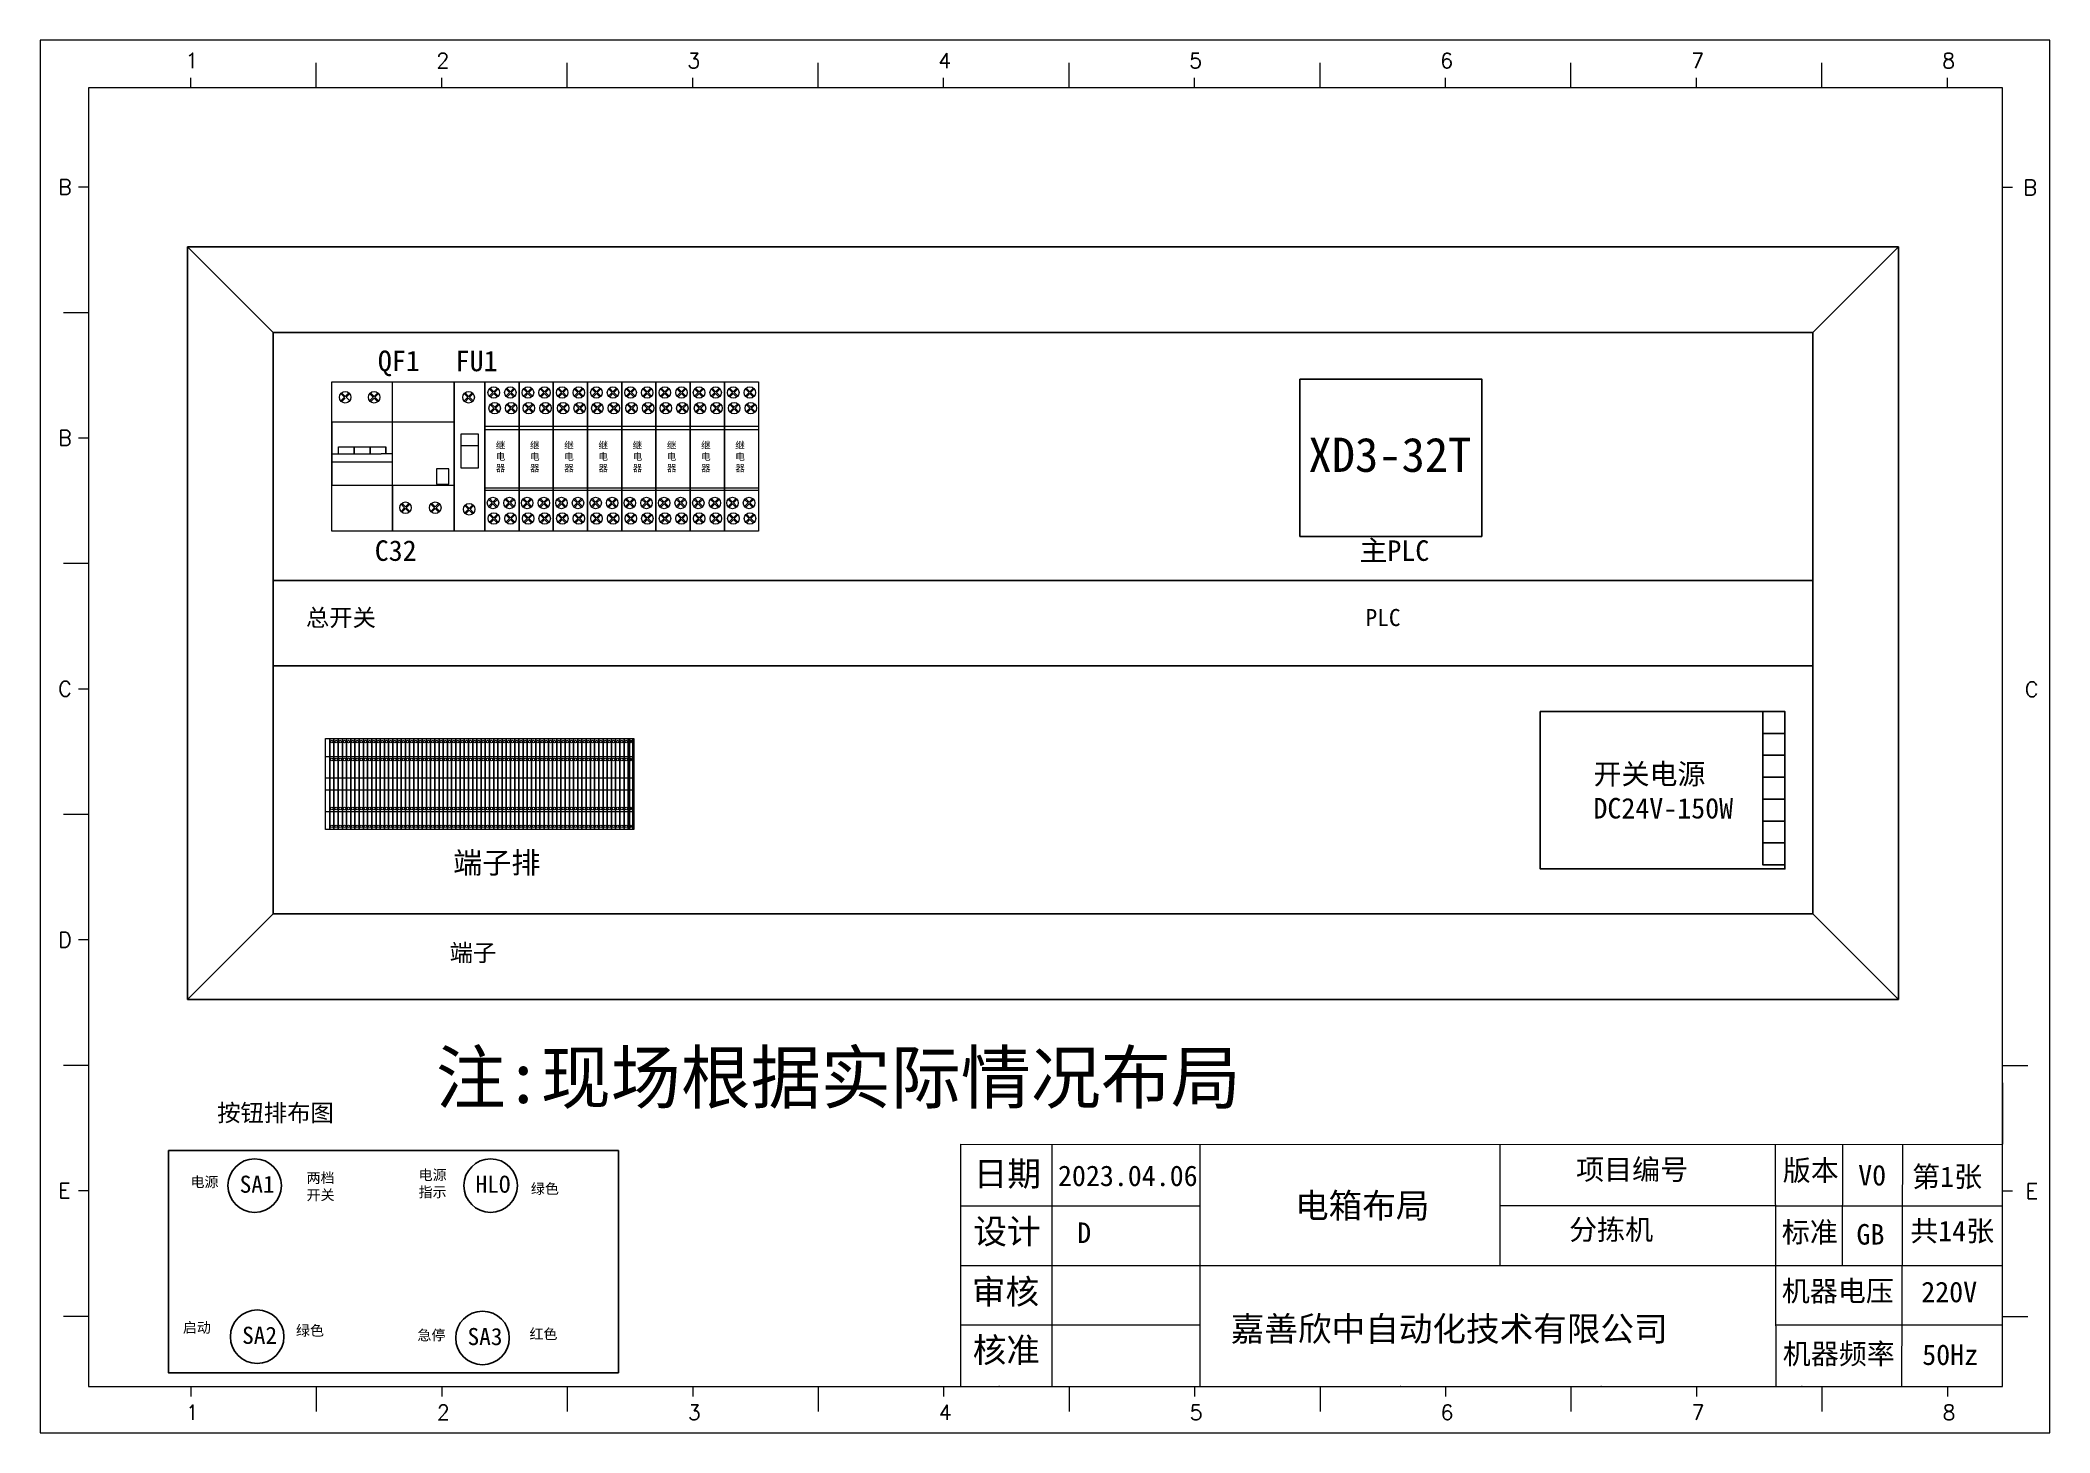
# Model space of a CAD drawing. Header units: millimetres. Extents: x 40430 to 48442, y -3636 to 4180.
# Drawn here: x 42796 to 43383, y 3098 to 3505 of the extents above; entities that cross this region are included whole.
import ezdxf

# ---------------------------------------------------------------- set-up
doc = ezdxf.new("R2010")
doc.units = ezdxf.units.MM
doc.styles.add('SIMPLEX', font='SIMPLEX')
doc.styles.get("Standard").update_dxf_attribs({"font": ''})
doc.styles.get('Standard').set_extended_font_data('SimSun')

msp = doc.modelspace()

# ---------------------------------------------------------------- texts
at = {"color": 7, "lineweight": 9, "style": 'SIMPLEX'}
for s, height, p in [('1', 4.4, (42838.33, 3496.56)), ('2', 4.4, (42911.67, 3496.56)), ('3', 4.4, (42985.01, 3496.56)), ('4', 4.4, (43058.35, 3496.56)), ('5', 4.4, (43131.68, 3496.56)), ('6', 4.4, (43205.02, 3496.56)), ('7', 4.4, (43278.36, 3496.56)), ('8', 4.4, (43351.7, 3496.56)), ('B', 4.46, (42801.14, 3459.58)), ('B', 4.46, (43375.45, 3459.43)), ('B', 4.46, (42801.14, 3386.24)), ('C', 4.46, (42801.14, 3312.9)), ('C', 4.46, (43375.88, 3312.76)), ('D', 4.46, (42801.14, 3239.57)), ('E', 4.46, (42801.14, 3166.23)), ('E', 4.46, (43376.09, 3166.08)), ('1', 4.4, (42838.46, 3101.43)), ('2', 4.4, (42911.8, 3101.43)), ('3', 4.4, (42985.14, 3101.43)), ('4', 4.4, (43058.48, 3101.43)), ('5', 4.4, (43131.82, 3101.43)), ('6', 4.4, (43205.15, 3101.43)), ('7', 4.4, (43278.49, 3101.43)), ('8', 4.4, (43351.83, 3101.43))]:
    msp.add_text(s, height=height, dxfattribs=at).set_placement(p)
at = {"lineweight": 9, "attachment_point": 1}
for s, insert, char_height, width in [('QF1', (42894.57, 3414), 6, 12.5285), ('FU1', (42917.29, 3413.97), 6, 12.5285), ('XD3-32T', (43166.52, 3388.55), 10, 12.5285), ('主PLC', (43181.42, 3358.54), 6, 26.3588), ('C32', (42893.65, 3358.54), 6, 12.5486), ('日期', (43068.71, 3177.02), 7.2, 80.4), ('{\\fSimSun|b0|i0|c134|p2;项目编号}', (43244.73, 3177.65), 6, 93.9465), ('{\\fSimSun|b0|i0|c134|p2;版本}', (43305.13, 3177.39), 6, 93.9465), ('2023.04.06', (43093.32, 3175.81), 6, 93.9465), ('{\\fSimSun|b0|i0|c134|p2;第1张}', (43342.94, 3175.55), 6, 93.9465), ('{\\fSimSun|b1|i0|c134|p34;电箱布局}', (43162.6, 3167.69), 7.2, 72.4452), ('{\\fFangSong_GB2312|b0|i0|c134|p0;设计}', (43068.59, 3160.15), 7.2, 80.4), ('分拣机', (43242.7, 3160.1), 6, 93.9465), ('{\\f宋体|b0|i0|c134|p2;标准}', (43304.85, 3159.34), 6, 93.9465), ('{\\fSimSun|b0|i0|c134|p2;共14张}', (43342.38, 3159.69), 6, 93.9465), ('{\\fSimSun|b0|i0|c134|p2;D}', (43098.94, 3159.16), 6, 93.9465), ('{\\fFangSong_GB2312|b0|i0|c134|p0;审核}', (43068.18, 3142.55), 7.2, 80.4), ('{\\f宋体|b0|i0|c134|p2;机器电压}', (43304.85, 3142.13), 6, 93.9465), ('{\\fSimSun|b0|i0|c134|p2; 220V}', (43341.53, 3141.85), 6, 23.8077), ('{\\fSimSun|b1|i0|c134|p34;嘉善欣中自动化技术有限公司}', (43143.82, 3131.68), 7.2, 179.0781), ('{\\fFangSong_GB2312|b0|i0|c134|p0;核准}', (43068.4, 3125.47), 7.2, 80.4), ('{\\f宋体|b0|i0|c134|p2;机器频率}', (43305.13, 3123.79), 6, 93.9465), ('{\\f宋体|b0|i0|c134|p2; 50Hz}', (43341.81, 3123.51), 6, 93.9465)]:
    msp.add_mtext(s, dxfattribs=dict(at, insert=insert, char_height=char_height, width=width))
at = {"color": 0, "lineweight": 9, "char_height": 2, "attachment_point": 3}
for insert in [(42931.82, 3387.32), (42941.82, 3387.32), (42951.82, 3387.32), (42961.82, 3387.32), (42971.82, 3387.32), (42981.82, 3387.32), (42991.82, 3387.32), (43001.82, 3387.32)]:
    msp.add_mtext_dynamic_manual_height_columns('继\\P电\\P器 ', width=5.094, gutter_width=12.5, heights=[0], dxfattribs=dict(at, insert=insert))
at = {"lineweight": 9, "char_height": 5, "attachment_point": 1}
for s, insert in [('总开关', (42873.54, 3338.44)), ('PLC', (43183.22, 3338.48)), ('端子', (42915.54, 3240.51))]:
    msp.add_mtext_dynamic_manual_height_columns(s, width=931.2624, gutter_width=12.5, heights=[0], dxfattribs=dict(at, insert=insert))
at = {"linetype": 'ByBlock', "lineweight": -2, "insert": (43249.81, 3293.24), "char_height": 15, "width": 77.1662, "attachment_point": 1}
msp.add_mtext('{\\H0.4x;开关电源\\PDC24V-150W}', dxfattribs=at)
at = {"color": 0, "lineweight": 9, "attachment_point": 1}
for s, insert, char_height, width in [('端子排', (42916.54, 3267.44), 6.24, 50.2828), ('{\\fSimSun|b0|i0|c134|p2;V0}', (43327.18, 3175.99), 6, 93.9465), ('{\\fSimSun|b0|i0|c134|p2;GB}', (43326.69, 3158.7), 6, 93.9465)]:
    msp.add_mtext(s, dxfattribs=dict(at, insert=insert, char_height=char_height, width=width))
at = {"color": 1, "lineweight": 9, "insert": (42911.5, 3209.05), "char_height": 15, "width": 285.7157, "attachment_point": 1}
msp.add_mtext('注:现场根据实际情况布局', dxfattribs=at)
at = {"color": 0, "attachment_point": 1}
for s, insert, char_height, width in [('{\\fSimSun|b0|i0|c134|p2;按钮排布图}', (42847.6, 3193.72), 5, 38.0999), ('{\\fSimSun|b0|i0|c134|p2;电源\\P}', (42839.8, 3172.51), 3, 110.369), ('{\\fSimSun|b0|i0|c134|p2;SA1\\P}', (42854.18, 3172.84), 5, 110.369), ('{\\fSimSun|b0|i0|c134|p2;两档开关}', (42873.73, 3173.71), 3, 10.1168), ('{\\fSimSun|b0|i0|c134|p2;电源指示}', (42906.47, 3174.56), 3, 9.6567), ('{\\fSimSun|b0|i0|c134|p2;HLO}', (42923.13, 3172.84), 5, 110.369), ('{\\fSimSun|b0|i0|c134|p2;绿色}', (42939.29, 3170.54), 3, 10.1167), ('{\\fSimSun|b0|i0|c134|p2;启动}', (42837.58, 3129.95), 3, 9.8746), ('{\\fSimSun|b0|i0|c134|p2;SA2}', (42854.9, 3128.68), 5, 110.369), ('{\\fSimSun|b0|i0|c134|p2;绿色}', (42870.65, 3129.09), 3, 10.1167), ('{\\fSimSun|b0|i0|c134|p2;急停\\P}', (42906.14, 3127.72), 3, 110.369), ('{\\fSimSun|b0|i0|c134|p2;SA3}', (42920.77, 3128.32), 5, 110.369), ('{\\fSimSun|b0|i0|c134|p2;红色}', (42938.86, 3128.08), 3, 8.1795)]:
    msp.add_mtext(s, dxfattribs=dict(at, insert=insert, char_height=char_height, width=width))

# ---------------------------------------------------------------- linework, layer by layer
at = {"color": 7, "lineweight": 9}
for p, q in [((42876.56, 3490.82), (42876.56, 3498.15)), ((42949.9, 3490.82), (42949.9, 3498.15)), ((43023.23, 3490.82), (43023.23, 3498.15)), ((43096.57, 3490.82), (43096.57, 3498.15)), ((43169.91, 3490.82), (43169.91, 3498.15)), ((43243.25, 3490.82), (43243.25, 3498.15)), ((43316.59, 3490.82), (43316.59, 3498.15)), ((43369.39, 3490.82), (42810.03, 3490.82)), ((42810.03, 3490.82), (42810.03, 3111.2)), ((42839.89, 3490.82), (42839.89, 3493.75)), ((42913.23, 3490.82), (42913.23, 3493.75)), ((42986.57, 3490.82), (42986.57, 3493.75)), ((43059.9, 3490.82), (43059.9, 3493.75)), ((43133.24, 3490.82), (43133.24, 3493.75)), ((43206.58, 3490.82), (43206.58, 3493.75)), ((43279.92, 3490.82), (43279.92, 3493.75)), ((43353.25, 3490.82), (43353.25, 3493.75)), ((43369.39, 3111.2), (43369.39, 3490.82)), ((42810.03, 3461.74), (42807.09, 3461.74)), ((43369.39, 3461.74), (43372.32, 3461.74)), ((42810.03, 3425.07), (42802.69, 3425.07)), ((42810.03, 3388.4), (42807.09, 3388.4)), ((42810.03, 3351.74), (42802.69, 3351.74)), ((42810.03, 3315.07), (42807.09, 3315.07)), ((42810.03, 3278.4), (42802.69, 3278.4)), ((42810.03, 3241.73), (42807.09, 3241.73)), ((42810.03, 3205.06), (42802.69, 3205.06)), ((43369.39, 3205.06), (43376.72, 3205.06)), ((43369.39, 3200.01), (43369.39, 3182.05)), ((42810.03, 3168.39), (42807.09, 3168.39)), ((43369.39, 3168.39), (43372.32, 3168.39)), ((42810.03, 3131.72), (42802.69, 3131.72)), ((43369.39, 3131.72), (43376.72, 3131.72)), ((42810.03, 3111.2), (43369.39, 3111.2)), ((42839.89, 3111.2), (42839.89, 3108.27)), ((42876.56, 3111.2), (42876.56, 3103.87)), ((42913.23, 3111.2), (42913.23, 3108.27)), ((42949.9, 3111.2), (42949.9, 3103.87)), ((42986.57, 3111.2), (42986.57, 3108.27)), ((43023.23, 3111.2), (43023.23, 3103.87)), ((43059.9, 3111.2), (43059.9, 3108.27)), ((43096.57, 3111.2), (43096.57, 3103.87)), ((43133.24, 3111.2), (43133.24, 3108.27)), ((43169.91, 3111.2), (43169.91, 3103.87)), ((43206.58, 3111.2), (43206.58, 3108.27)), ((43243.25, 3111.2), (43243.25, 3103.87)), ((43279.92, 3111.2), (43279.92, 3108.27)), ((43316.59, 3111.2), (43316.59, 3103.87)), ((43353.25, 3111.2), (43353.25, 3108.27))]:
    msp.add_line(p, q, dxfattribs=at)
at = {"lineweight": -2}
for p, q in [((42838.94, 3444.33), (43338.94, 3444.33)), ((42838.94, 3444.33), (42838.94, 3224.33)), ((42838.94, 3444.33), (42863.94, 3419.33)), ((43338.94, 3444.33), (43313.94, 3419.33)), ((43338.94, 3444.33), (43338.94, 3444.33)), ((43338.94, 3444.33), (43338.94, 3224.33)), ((42863.94, 3419.33), (43313.94, 3419.33)), ((42863.94, 3419.33), (42863.94, 3249.33)), ((42863.94, 3419.33), (42863.94, 3419.33)), ((42863.94, 3249.33), (42863.94, 3419.33)), ((43313.94, 3419.33), (43313.94, 3249.33)), ((42863.94, 3346.83), (43313.94, 3346.83)), ((42863.94, 3321.83), (43313.94, 3321.83)), ((42838.94, 3224.33), (42863.94, 3249.33)), ((42863.94, 3249.33), (43313.94, 3249.33)), ((43338.94, 3224.33), (43313.94, 3249.33)), ((42838.94, 3224.33), (43338.94, 3224.33))]:
    msp.add_line(p, q, dxfattribs=at)
at = {"linetype": 'ByBlock', "lineweight": 9}
for p, q in [((42883.73, 3401.42), (42884.79, 3400.36)), ((42883.97, 3401.66), (42885.03, 3400.6)), ((42886.09, 3401.66), (42885.03, 3400.6)), ((42886.33, 3401.42), (42885.27, 3400.36)), ((42892.16, 3401.42), (42893.22, 3400.36)), ((42892.4, 3401.66), (42893.46, 3400.6)), ((42894.52, 3401.66), (42893.46, 3400.6)), ((42894.76, 3401.42), (42893.7, 3400.36)), ((42919.79, 3401.42), (42920.85, 3400.36)), ((42920.03, 3401.66), (42921.09, 3400.6)), ((42922.15, 3401.66), (42921.09, 3400.6)), ((42922.39, 3401.42), (42921.33, 3400.36)), ((42927.13, 3402.79), (42928.2, 3401.73)), ((42928.2, 3401.73), (42927.13, 3400.67)), ((42927.37, 3403.03), (42928.43, 3401.97)), ((42928.43, 3401.49), (42927.37, 3400.43)), ((42929.49, 3403.03), (42928.43, 3401.97)), ((42928.43, 3401.49), (42929.49, 3400.43)), ((42929.73, 3402.79), (42928.67, 3401.73)), ((42928.67, 3401.73), (42929.73, 3400.67)), ((42931.98, 3402.79), (42933.04, 3401.73)), ((42933.04, 3401.73), (42931.98, 3400.67)), ((42932.22, 3403.03), (42933.28, 3401.97)), ((42933.28, 3401.49), (42932.22, 3400.43)), ((42934.34, 3403.03), (42933.28, 3401.97)), ((42933.28, 3401.49), (42934.34, 3400.43)), ((42934.58, 3402.79), (42933.51, 3401.73)), ((42933.51, 3401.73), (42934.58, 3400.67)), ((42937.13, 3402.79), (42938.2, 3401.73)), ((42938.2, 3401.73), (42937.13, 3400.67)), ((42937.37, 3403.03), (42938.43, 3401.97)), ((42938.43, 3401.49), (42937.37, 3400.43)), ((42939.49, 3403.03), (42938.43, 3401.97)), ((42938.43, 3401.49), (42939.49, 3400.43)), ((42939.73, 3402.79), (42938.67, 3401.73)), ((42938.67, 3401.73), (42939.73, 3400.67)), ((42941.98, 3402.79), (42943.04, 3401.73)), ((42943.04, 3401.73), (42941.98, 3400.67)), ((42942.22, 3403.03), (42943.28, 3401.97)), ((42943.28, 3401.49), (42942.22, 3400.43)), ((42944.34, 3403.03), (42943.28, 3401.97)), ((42943.28, 3401.49), (42944.34, 3400.43)), ((42944.58, 3402.79), (42943.51, 3401.73)), ((42943.51, 3401.73), (42944.58, 3400.67)), ((42947.13, 3402.79), (42948.2, 3401.73)), ((42948.2, 3401.73), (42947.13, 3400.67)), ((42947.37, 3403.03), (42948.43, 3401.97)), ((42948.43, 3401.49), (42947.37, 3400.43)), ((42949.49, 3403.03), (42948.43, 3401.97)), ((42948.43, 3401.49), (42949.49, 3400.43)), ((42949.73, 3402.79), (42948.67, 3401.73)), ((42948.67, 3401.73), (42949.73, 3400.67)), ((42951.98, 3402.79), (42953.04, 3401.73)), ((42953.04, 3401.73), (42951.98, 3400.67)), ((42952.22, 3403.03), (42953.28, 3401.97)), ((42953.28, 3401.49), (42952.22, 3400.43)), ((42954.34, 3403.03), (42953.28, 3401.97)), ((42953.28, 3401.49), (42954.34, 3400.43)), ((42954.58, 3402.79), (42953.51, 3401.73)), ((42953.51, 3401.73), (42954.58, 3400.67)), ((42957.13, 3402.79), (42958.2, 3401.73)), ((42958.2, 3401.73), (42957.13, 3400.67)), ((42957.37, 3403.03), (42958.43, 3401.97)), ((42958.43, 3401.49), (42957.37, 3400.43)), ((42959.49, 3403.03), (42958.43, 3401.97)), ((42958.43, 3401.49), (42959.49, 3400.43)), ((42959.73, 3402.79), (42958.67, 3401.73)), ((42958.67, 3401.73), (42959.73, 3400.67)), ((42961.98, 3402.79), (42963.04, 3401.73)), ((42963.04, 3401.73), (42961.98, 3400.67)), ((42962.22, 3403.03), (42963.28, 3401.97)), ((42963.28, 3401.49), (42962.22, 3400.43)), ((42964.34, 3403.03), (42963.28, 3401.97)), ((42963.28, 3401.49), (42964.34, 3400.43)), ((42964.58, 3402.79), (42963.51, 3401.73)), ((42963.51, 3401.73), (42964.58, 3400.67)), ((42967.13, 3402.79), (42968.2, 3401.73)), ((42968.2, 3401.73), (42967.13, 3400.67)), ((42967.37, 3403.03), (42968.43, 3401.97)), ((42968.43, 3401.49), (42967.37, 3400.43)), ((42969.49, 3403.03), (42968.43, 3401.97)), ((42968.43, 3401.49), (42969.49, 3400.43)), ((42969.73, 3402.79), (42968.67, 3401.73)), ((42968.67, 3401.73), (42969.73, 3400.67)), ((42971.98, 3402.79), (42973.04, 3401.73)), ((42973.04, 3401.73), (42971.98, 3400.67)), ((42972.22, 3403.03), (42973.28, 3401.97)), ((42973.28, 3401.49), (42972.22, 3400.43)), ((42974.34, 3403.03), (42973.28, 3401.97)), ((42973.28, 3401.49), (42974.34, 3400.43)), ((42974.58, 3402.79), (42973.51, 3401.73)), ((42973.51, 3401.73), (42974.58, 3400.67)), ((42977.13, 3402.79), (42978.2, 3401.73)), ((42978.2, 3401.73), (42977.13, 3400.67)), ((42977.37, 3403.03), (42978.43, 3401.97)), ((42978.43, 3401.49), (42977.37, 3400.43)), ((42979.49, 3403.03), (42978.43, 3401.97)), ((42978.43, 3401.49), (42979.49, 3400.43)), ((42979.73, 3402.79), (42978.67, 3401.73)), ((42978.67, 3401.73), (42979.73, 3400.67)), ((42981.98, 3402.79), (42983.04, 3401.73)), ((42983.04, 3401.73), (42981.98, 3400.67)), ((42982.22, 3403.03), (42983.28, 3401.97)), ((42983.28, 3401.49), (42982.22, 3400.43)), ((42984.34, 3403.03), (42983.28, 3401.97)), ((42983.28, 3401.49), (42984.34, 3400.43)), ((42984.58, 3402.79), (42983.51, 3401.73)), ((42983.51, 3401.73), (42984.58, 3400.67)), ((42987.13, 3402.79), (42988.2, 3401.73)), ((42988.2, 3401.73), (42987.13, 3400.67)), ((42987.37, 3403.03), (42988.43, 3401.97)), ((42988.43, 3401.49), (42987.37, 3400.43)), ((42989.49, 3403.03), (42988.43, 3401.97)), ((42988.43, 3401.49), (42989.49, 3400.43)), ((42989.73, 3402.79), (42988.67, 3401.73)), ((42988.67, 3401.73), (42989.73, 3400.67)), ((42991.98, 3402.79), (42993.04, 3401.73)), ((42993.04, 3401.73), (42991.98, 3400.67)), ((42992.22, 3403.03), (42993.28, 3401.97)), ((42993.28, 3401.49), (42992.22, 3400.43)), ((42994.34, 3403.03), (42993.28, 3401.97)), ((42993.28, 3401.49), (42994.34, 3400.43)), ((42994.58, 3402.79), (42993.51, 3401.73)), ((42993.51, 3401.73), (42994.58, 3400.67)), ((42997.13, 3402.79), (42998.2, 3401.73)), ((42998.2, 3401.73), (42997.13, 3400.67)), ((42997.37, 3403.03), (42998.43, 3401.97)), ((42998.43, 3401.49), (42997.37, 3400.43)), ((42999.49, 3403.03), (42998.43, 3401.97)), ((42998.43, 3401.49), (42999.49, 3400.43)), ((42999.73, 3402.79), (42998.67, 3401.73)), ((42998.67, 3401.73), (42999.73, 3400.67)), ((43001.98, 3402.79), (43003.04, 3401.73)), ((43003.04, 3401.73), (43001.98, 3400.67)), ((43002.22, 3403.03), (43003.28, 3401.97)), ((43003.28, 3401.49), (43002.22, 3400.43)), ((43004.34, 3403.03), (43003.28, 3401.97)), ((43003.28, 3401.49), (43004.34, 3400.43)), ((43004.58, 3402.79), (43003.51, 3401.73)), ((43003.51, 3401.73), (43004.58, 3400.67)), ((42884.79, 3400.36), (42883.73, 3399.3)), ((42885.03, 3400.12), (42883.97, 3399.06)), ((42885.27, 3400.36), (42886.33, 3399.3)), ((42893.22, 3400.36), (42892.16, 3399.3)), ((42893.46, 3400.12), (42892.4, 3399.06)), ((42893.46, 3400.12), (42894.52, 3399.06)), ((42893.7, 3400.36), (42894.76, 3399.3)), ((42920.85, 3400.36), (42919.79, 3399.3)), ((42921.09, 3400.12), (42920.03, 3399.06)), ((42921.09, 3400.12), (42922.15, 3399.06)), ((42921.33, 3400.36), (42922.39, 3399.3)), ((42927.4, 3398.25), (42928.46, 3397.19)), ((42928.46, 3397.19), (42927.4, 3396.12)), ((42927.64, 3398.48), (42928.7, 3397.42)), ((42928.7, 3396.95), (42927.64, 3395.89)), ((42929.76, 3398.48), (42928.7, 3397.42)), ((42928.7, 3396.95), (42929.76, 3395.89)), ((42930, 3398.25), (42928.94, 3397.19)), ((42928.94, 3397.19), (42930, 3396.12)), ((42932.24, 3398.25), (42933.3, 3397.19)), ((42933.3, 3397.19), (42932.24, 3396.12)), ((42932.48, 3398.48), (42933.54, 3397.42)), ((42933.54, 3396.95), (42932.48, 3395.89)), ((42934.6, 3398.48), (42933.54, 3397.42)), ((42933.54, 3396.95), (42934.6, 3395.89)), ((42934.84, 3398.25), (42933.78, 3397.19)), ((42933.78, 3397.19), (42934.84, 3396.12)), ((42937.4, 3398.25), (42938.46, 3397.19)), ((42938.46, 3397.19), (42937.4, 3396.12)), ((42937.64, 3398.48), (42938.7, 3397.42)), ((42938.7, 3396.95), (42937.64, 3395.89)), ((42939.76, 3398.48), (42938.7, 3397.42)), ((42938.7, 3396.95), (42939.76, 3395.89)), ((42940, 3398.25), (42938.94, 3397.19)), ((42938.94, 3397.19), (42940, 3396.12)), ((42942.24, 3398.25), (42943.3, 3397.19)), ((42943.3, 3397.19), (42942.24, 3396.12)), ((42942.48, 3398.48), (42943.54, 3397.42)), ((42943.54, 3396.95), (42942.48, 3395.89)), ((42944.6, 3398.48), (42943.54, 3397.42)), ((42943.54, 3396.95), (42944.6, 3395.89)), ((42944.84, 3398.25), (42943.78, 3397.19)), ((42943.78, 3397.19), (42944.84, 3396.12)), ((42947.4, 3398.25), (42948.46, 3397.19)), ((42948.46, 3397.19), (42947.4, 3396.12)), ((42947.64, 3398.48), (42948.7, 3397.42)), ((42948.7, 3396.95), (42947.64, 3395.89)), ((42949.76, 3398.48), (42948.7, 3397.42)), ((42948.7, 3396.95), (42949.76, 3395.89)), ((42950, 3398.25), (42948.94, 3397.19)), ((42948.94, 3397.19), (42950, 3396.12)), ((42952.24, 3398.25), (42953.3, 3397.19)), ((42953.3, 3397.19), (42952.24, 3396.12)), ((42952.48, 3398.48), (42953.54, 3397.42)), ((42953.54, 3396.95), (42952.48, 3395.89)), ((42954.6, 3398.48), (42953.54, 3397.42)), ((42953.54, 3396.95), (42954.6, 3395.89)), ((42954.84, 3398.25), (42953.78, 3397.19)), ((42953.78, 3397.19), (42954.84, 3396.12)), ((42957.4, 3398.25), (42958.46, 3397.19)), ((42958.46, 3397.19), (42957.4, 3396.12)), ((42957.64, 3398.48), (42958.7, 3397.42)), ((42958.7, 3396.95), (42957.64, 3395.89)), ((42959.76, 3398.48), (42958.7, 3397.42)), ((42958.7, 3396.95), (42959.76, 3395.89)), ((42960, 3398.25), (42958.94, 3397.19)), ((42958.94, 3397.19), (42960, 3396.12)), ((42962.24, 3398.25), (42963.3, 3397.19)), ((42963.3, 3397.19), (42962.24, 3396.12)), ((42962.48, 3398.48), (42963.54, 3397.42)), ((42963.54, 3396.95), (42962.48, 3395.89)), ((42964.6, 3398.48), (42963.54, 3397.42)), ((42963.54, 3396.95), (42964.6, 3395.89)), ((42964.84, 3398.25), (42963.78, 3397.19)), ((42963.78, 3397.19), (42964.84, 3396.12)), ((42967.4, 3398.25), (42968.46, 3397.19)), ((42968.46, 3397.19), (42967.4, 3396.12)), ((42967.64, 3398.48), (42968.7, 3397.42)), ((42968.7, 3396.95), (42967.64, 3395.89)), ((42969.76, 3398.48), (42968.7, 3397.42)), ((42968.7, 3396.95), (42969.76, 3395.89)), ((42970, 3398.25), (42968.94, 3397.19)), ((42968.94, 3397.19), (42970, 3396.12)), ((42972.24, 3398.25), (42973.3, 3397.19)), ((42973.3, 3397.19), (42972.24, 3396.12)), ((42972.48, 3398.48), (42973.54, 3397.42)), ((42973.54, 3396.95), (42972.48, 3395.89)), ((42974.6, 3398.48), (42973.54, 3397.42)), ((42973.54, 3396.95), (42974.6, 3395.89)), ((42974.84, 3398.25), (42973.78, 3397.19)), ((42973.78, 3397.19), (42974.84, 3396.12)), ((42977.4, 3398.25), (42978.46, 3397.19)), ((42978.46, 3397.19), (42977.4, 3396.12)), ((42977.64, 3398.48), (42978.7, 3397.42)), ((42978.7, 3396.95), (42977.64, 3395.89)), ((42979.76, 3398.48), (42978.7, 3397.42)), ((42978.7, 3396.95), (42979.76, 3395.89)), ((42980, 3398.25), (42978.94, 3397.19)), ((42978.94, 3397.19), (42980, 3396.12)), ((42982.24, 3398.25), (42983.3, 3397.19)), ((42983.3, 3397.19), (42982.24, 3396.12)), ((42982.48, 3398.48), (42983.54, 3397.42)), ((42983.54, 3396.95), (42982.48, 3395.89)), ((42984.6, 3398.48), (42983.54, 3397.42)), ((42983.54, 3396.95), (42984.6, 3395.89)), ((42984.84, 3398.25), (42983.78, 3397.19)), ((42983.78, 3397.19), (42984.84, 3396.12)), ((42987.4, 3398.25), (42988.46, 3397.19)), ((42988.46, 3397.19), (42987.4, 3396.12)), ((42987.64, 3398.48), (42988.7, 3397.42)), ((42988.7, 3396.95), (42987.64, 3395.89)), ((42989.76, 3398.48), (42988.7, 3397.42)), ((42988.7, 3396.95), (42989.76, 3395.89)), ((42990, 3398.25), (42988.94, 3397.19)), ((42988.94, 3397.19), (42990, 3396.12)), ((42992.24, 3398.25), (42993.3, 3397.19)), ((42993.3, 3397.19), (42992.24, 3396.12)), ((42992.48, 3398.48), (42993.54, 3397.42)), ((42993.54, 3396.95), (42992.48, 3395.89)), ((42994.6, 3398.48), (42993.54, 3397.42)), ((42993.54, 3396.95), (42994.6, 3395.89)), ((42994.84, 3398.25), (42993.78, 3397.19)), ((42993.78, 3397.19), (42994.84, 3396.12)), ((42997.4, 3398.25), (42998.46, 3397.19)), ((42998.46, 3397.19), (42997.4, 3396.12)), ((42997.64, 3398.48), (42998.7, 3397.42)), ((42998.7, 3396.95), (42997.64, 3395.89)), ((42999.76, 3398.48), (42998.7, 3397.42)), ((42998.7, 3396.95), (42999.76, 3395.89)), ((43000, 3398.25), (42998.94, 3397.19)), ((42998.94, 3397.19), (43000, 3396.12)), ((43002.24, 3398.25), (43003.3, 3397.19)), ((43003.3, 3397.19), (43002.24, 3396.12)), ((43002.48, 3398.48), (43003.54, 3397.42)), ((43003.54, 3396.95), (43002.48, 3395.89)), ((43004.6, 3398.48), (43003.54, 3397.42)), ((43003.54, 3396.95), (43004.6, 3395.89)), ((43004.84, 3398.25), (43003.78, 3397.19)), ((43003.78, 3397.19), (43004.84, 3396.12)), ((42901.33, 3369.13), (42902.39, 3368.07)), ((42902.39, 3368.07), (42901.33, 3367.01)), ((42901.57, 3369.37), (42902.63, 3368.31)), ((42902.63, 3367.83), (42901.57, 3366.77)), ((42903.69, 3369.37), (42902.63, 3368.31)), ((42902.63, 3367.83), (42903.69, 3366.77)), ((42903.93, 3369.13), (42902.87, 3368.07)), ((42902.87, 3368.07), (42903.93, 3367.01)), ((42910.04, 3369.14), (42911.1, 3368.08)), ((42911.1, 3368.08), (42910.04, 3367.02)), ((42910.28, 3369.38), (42911.34, 3368.32)), ((42911.34, 3367.84), (42910.28, 3366.78)), ((42912.4, 3369.38), (42911.34, 3368.32)), ((42911.34, 3367.84), (42912.4, 3366.78)), ((42912.64, 3369.14), (42911.58, 3368.08)), ((42911.58, 3368.08), (42912.64, 3367.02)), ((42919.96, 3368.68), (42921.02, 3367.62)), ((42921.02, 3367.62), (42919.96, 3366.56)), ((42920.2, 3368.92), (42921.26, 3367.86)), ((42921.26, 3367.38), (42920.2, 3366.32)), ((42922.32, 3368.92), (42921.26, 3367.86)), ((42921.26, 3367.38), (42922.32, 3366.32)), ((42922.56, 3368.68), (42921.5, 3367.62)), ((42921.5, 3367.62), (42922.56, 3366.56)), ((42926.91, 3370.52), (42927.97, 3369.46)), ((42927.97, 3369.46), (42926.91, 3368.4)), ((42927.15, 3370.76), (42928.21, 3369.7)), ((42928.21, 3369.22), (42927.15, 3368.16)), ((42927.17, 3365.97), (42928.23, 3364.91)), ((42927.41, 3366.21), (42928.47, 3365.15)), ((42929.27, 3370.76), (42928.21, 3369.7)), ((42928.21, 3369.22), (42929.27, 3368.16)), ((42929.51, 3370.52), (42928.45, 3369.46)), ((42928.45, 3369.46), (42929.51, 3368.4)), ((42929.53, 3366.21), (42928.47, 3365.15)), ((42929.77, 3365.97), (42928.71, 3364.91)), ((42931.75, 3370.52), (42932.81, 3369.46)), ((42932.81, 3369.46), (42931.75, 3368.4)), ((42931.99, 3370.76), (42933.05, 3369.7)), ((42933.05, 3369.22), (42931.99, 3368.16)), ((42932.01, 3365.97), (42933.07, 3364.91)), ((42932.25, 3366.21), (42933.31, 3365.15)), ((42934.11, 3370.76), (42933.05, 3369.7)), ((42933.05, 3369.22), (42934.11, 3368.16)), ((42934.35, 3370.52), (42933.29, 3369.46)), ((42933.29, 3369.46), (42934.35, 3368.4)), ((42934.37, 3366.21), (42933.31, 3365.15)), ((42934.61, 3365.97), (42933.55, 3364.91)), ((42936.91, 3370.52), (42937.97, 3369.46)), ((42937.97, 3369.46), (42936.91, 3368.4)), ((42937.15, 3370.76), (42938.21, 3369.7)), ((42938.21, 3369.22), (42937.15, 3368.16)), ((42937.17, 3365.97), (42938.23, 3364.91)), ((42937.41, 3366.21), (42938.47, 3365.15)), ((42939.27, 3370.76), (42938.21, 3369.7)), ((42938.21, 3369.22), (42939.27, 3368.16)), ((42939.51, 3370.52), (42938.45, 3369.46)), ((42938.45, 3369.46), (42939.51, 3368.4)), ((42939.53, 3366.21), (42938.47, 3365.15)), ((42939.77, 3365.97), (42938.71, 3364.91)), ((42941.75, 3370.52), (42942.81, 3369.46)), ((42942.81, 3369.46), (42941.75, 3368.4)), ((42941.99, 3370.76), (42943.05, 3369.7)), ((42943.05, 3369.22), (42941.99, 3368.16)), ((42942.01, 3365.97), (42943.07, 3364.91)), ((42942.25, 3366.21), (42943.31, 3365.15)), ((42944.11, 3370.76), (42943.05, 3369.7)), ((42943.05, 3369.22), (42944.11, 3368.16)), ((42944.35, 3370.52), (42943.29, 3369.46)), ((42943.29, 3369.46), (42944.35, 3368.4)), ((42944.37, 3366.21), (42943.31, 3365.15)), ((42944.61, 3365.97), (42943.55, 3364.91)), ((42946.91, 3370.52), (42947.97, 3369.46)), ((42947.97, 3369.46), (42946.91, 3368.4)), ((42947.15, 3370.76), (42948.21, 3369.7)), ((42948.21, 3369.22), (42947.15, 3368.16)), ((42947.17, 3365.97), (42948.23, 3364.91)), ((42947.41, 3366.21), (42948.47, 3365.15)), ((42949.27, 3370.76), (42948.21, 3369.7)), ((42948.21, 3369.22), (42949.27, 3368.16)), ((42949.51, 3370.52), (42948.45, 3369.46)), ((42948.45, 3369.46), (42949.51, 3368.4)), ((42949.53, 3366.21), (42948.47, 3365.15)), ((42949.77, 3365.97), (42948.71, 3364.91)), ((42951.75, 3370.52), (42952.81, 3369.46)), ((42952.81, 3369.46), (42951.75, 3368.4)), ((42951.99, 3370.76), (42953.05, 3369.7)), ((42953.05, 3369.22), (42951.99, 3368.16)), ((42952.01, 3365.97), (42953.07, 3364.91)), ((42952.25, 3366.21), (42953.31, 3365.15)), ((42954.11, 3370.76), (42953.05, 3369.7)), ((42953.05, 3369.22), (42954.11, 3368.16)), ((42954.35, 3370.52), (42953.29, 3369.46)), ((42953.29, 3369.46), (42954.35, 3368.4)), ((42954.37, 3366.21), (42953.31, 3365.15)), ((42954.61, 3365.97), (42953.55, 3364.91)), ((42956.91, 3370.52), (42957.97, 3369.46)), ((42957.97, 3369.46), (42956.91, 3368.4)), ((42957.15, 3370.76), (42958.21, 3369.7)), ((42958.21, 3369.22), (42957.15, 3368.16)), ((42957.17, 3365.97), (42958.23, 3364.91)), ((42957.41, 3366.21), (42958.47, 3365.15)), ((42959.27, 3370.76), (42958.21, 3369.7)), ((42958.21, 3369.22), (42959.27, 3368.16)), ((42959.51, 3370.52), (42958.45, 3369.46)), ((42958.45, 3369.46), (42959.51, 3368.4)), ((42959.53, 3366.21), (42958.47, 3365.15)), ((42959.77, 3365.97), (42958.71, 3364.91)), ((42961.75, 3370.52), (42962.81, 3369.46)), ((42962.81, 3369.46), (42961.75, 3368.4)), ((42961.99, 3370.76), (42963.05, 3369.7)), ((42963.05, 3369.22), (42961.99, 3368.16)), ((42962.01, 3365.97), (42963.07, 3364.91)), ((42962.25, 3366.21), (42963.31, 3365.15)), ((42964.11, 3370.76), (42963.05, 3369.7)), ((42963.05, 3369.22), (42964.11, 3368.16)), ((42964.35, 3370.52), (42963.29, 3369.46)), ((42963.29, 3369.46), (42964.35, 3368.4)), ((42964.37, 3366.21), (42963.31, 3365.15)), ((42964.61, 3365.97), (42963.55, 3364.91)), ((42966.91, 3370.52), (42967.97, 3369.46)), ((42967.97, 3369.46), (42966.91, 3368.4)), ((42967.15, 3370.76), (42968.21, 3369.7)), ((42968.21, 3369.22), (42967.15, 3368.16)), ((42967.17, 3365.97), (42968.23, 3364.91)), ((42967.41, 3366.21), (42968.47, 3365.15)), ((42969.27, 3370.76), (42968.21, 3369.7)), ((42968.21, 3369.22), (42969.27, 3368.16)), ((42969.51, 3370.52), (42968.45, 3369.46)), ((42968.45, 3369.46), (42969.51, 3368.4)), ((42969.53, 3366.21), (42968.47, 3365.15)), ((42969.77, 3365.97), (42968.71, 3364.91)), ((42971.75, 3370.52), (42972.81, 3369.46)), ((42972.81, 3369.46), (42971.75, 3368.4)), ((42971.99, 3370.76), (42973.05, 3369.7)), ((42973.05, 3369.22), (42971.99, 3368.16)), ((42972.01, 3365.97), (42973.07, 3364.91)), ((42972.25, 3366.21), (42973.31, 3365.15)), ((42974.11, 3370.76), (42973.05, 3369.7)), ((42973.05, 3369.22), (42974.11, 3368.16)), ((42974.35, 3370.52), (42973.29, 3369.46)), ((42973.29, 3369.46), (42974.35, 3368.4)), ((42974.37, 3366.21), (42973.31, 3365.15)), ((42974.61, 3365.97), (42973.55, 3364.91)), ((42976.91, 3370.52), (42977.97, 3369.46)), ((42977.97, 3369.46), (42976.91, 3368.4)), ((42977.15, 3370.76), (42978.21, 3369.7)), ((42978.21, 3369.22), (42977.15, 3368.16)), ((42977.17, 3365.97), (42978.23, 3364.91)), ((42977.41, 3366.21), (42978.47, 3365.15)), ((42979.27, 3370.76), (42978.21, 3369.7)), ((42978.21, 3369.22), (42979.27, 3368.16)), ((42979.51, 3370.52), (42978.45, 3369.46)), ((42978.45, 3369.46), (42979.51, 3368.4)), ((42979.53, 3366.21), (42978.47, 3365.15)), ((42979.77, 3365.97), (42978.71, 3364.91)), ((42981.75, 3370.52), (42982.81, 3369.46)), ((42982.81, 3369.46), (42981.75, 3368.4)), ((42981.99, 3370.76), (42983.05, 3369.7)), ((42983.05, 3369.22), (42981.99, 3368.16)), ((42982.01, 3365.97), (42983.07, 3364.91)), ((42982.25, 3366.21), (42983.31, 3365.15)), ((42984.11, 3370.76), (42983.05, 3369.7)), ((42983.05, 3369.22), (42984.11, 3368.16)), ((42984.35, 3370.52), (42983.29, 3369.46)), ((42983.29, 3369.46), (42984.35, 3368.4)), ((42984.37, 3366.21), (42983.31, 3365.15)), ((42984.61, 3365.97), (42983.55, 3364.91)), ((42986.91, 3370.52), (42987.97, 3369.46)), ((42987.97, 3369.46), (42986.91, 3368.4)), ((42987.15, 3370.76), (42988.21, 3369.7)), ((42988.21, 3369.22), (42987.15, 3368.16)), ((42987.17, 3365.97), (42988.23, 3364.91)), ((42987.41, 3366.21), (42988.47, 3365.15)), ((42989.27, 3370.76), (42988.21, 3369.7)), ((42988.21, 3369.22), (42989.27, 3368.16)), ((42989.51, 3370.52), (42988.45, 3369.46)), ((42988.45, 3369.46), (42989.51, 3368.4)), ((42989.53, 3366.21), (42988.47, 3365.15)), ((42989.77, 3365.97), (42988.71, 3364.91)), ((42991.75, 3370.52), (42992.81, 3369.46)), ((42992.81, 3369.46), (42991.75, 3368.4)), ((42991.99, 3370.76), (42993.05, 3369.7)), ((42993.05, 3369.22), (42991.99, 3368.16)), ((42992.01, 3365.97), (42993.07, 3364.91)), ((42992.25, 3366.21), (42993.31, 3365.15)), ((42994.11, 3370.76), (42993.05, 3369.7)), ((42993.05, 3369.22), (42994.11, 3368.16)), ((42994.35, 3370.52), (42993.29, 3369.46)), ((42993.29, 3369.46), (42994.35, 3368.4)), ((42994.37, 3366.21), (42993.31, 3365.15)), ((42994.61, 3365.97), (42993.55, 3364.91)), ((42996.91, 3370.52), (42997.97, 3369.46)), ((42997.97, 3369.46), (42996.91, 3368.4)), ((42997.15, 3370.76), (42998.21, 3369.7)), ((42998.21, 3369.22), (42997.15, 3368.16)), ((42997.17, 3365.97), (42998.23, 3364.91)), ((42997.41, 3366.21), (42998.47, 3365.15)), ((42999.27, 3370.76), (42998.21, 3369.7)), ((42998.21, 3369.22), (42999.27, 3368.16)), ((42999.51, 3370.52), (42998.45, 3369.46)), ((42998.45, 3369.46), (42999.51, 3368.4)), ((42999.53, 3366.21), (42998.47, 3365.15)), ((42999.77, 3365.97), (42998.71, 3364.91)), ((43001.75, 3370.52), (43002.81, 3369.46)), ((43002.81, 3369.46), (43001.75, 3368.4)), ((43001.99, 3370.76), (43003.05, 3369.7)), ((43003.05, 3369.22), (43001.99, 3368.16)), ((43002.01, 3365.97), (43003.07, 3364.91)), ((43002.25, 3366.21), (43003.31, 3365.15)), ((43004.11, 3370.76), (43003.05, 3369.7)), ((43003.05, 3369.22), (43004.11, 3368.16)), ((43004.35, 3370.52), (43003.29, 3369.46)), ((43003.29, 3369.46), (43004.35, 3368.4)), ((43004.37, 3366.21), (43003.31, 3365.15)), ((43004.61, 3365.97), (43003.55, 3364.91)), ((42928.23, 3364.91), (42927.17, 3363.85)), ((42928.47, 3364.67), (42927.41, 3363.61)), ((42928.47, 3364.67), (42929.53, 3363.61)), ((42928.71, 3364.91), (42929.77, 3363.85)), ((42933.07, 3364.91), (42932.01, 3363.85)), ((42933.31, 3364.67), (42932.25, 3363.61)), ((42933.31, 3364.67), (42934.37, 3363.61)), ((42933.55, 3364.91), (42934.61, 3363.85)), ((42938.23, 3364.91), (42937.17, 3363.85)), ((42938.47, 3364.67), (42937.41, 3363.61)), ((42938.47, 3364.67), (42939.53, 3363.61)), ((42938.71, 3364.91), (42939.77, 3363.85)), ((42943.07, 3364.91), (42942.01, 3363.85)), ((42943.31, 3364.67), (42942.25, 3363.61)), ((42943.31, 3364.67), (42944.37, 3363.61)), ((42943.55, 3364.91), (42944.61, 3363.85)), ((42948.23, 3364.91), (42947.17, 3363.85)), ((42948.47, 3364.67), (42947.41, 3363.61)), ((42948.47, 3364.67), (42949.53, 3363.61)), ((42948.71, 3364.91), (42949.77, 3363.85)), ((42953.07, 3364.91), (42952.01, 3363.85)), ((42953.31, 3364.67), (42952.25, 3363.61)), ((42953.31, 3364.67), (42954.37, 3363.61)), ((42953.55, 3364.91), (42954.61, 3363.85)), ((42958.23, 3364.91), (42957.17, 3363.85)), ((42958.47, 3364.67), (42957.41, 3363.61)), ((42958.47, 3364.67), (42959.53, 3363.61)), ((42958.71, 3364.91), (42959.77, 3363.85)), ((42963.07, 3364.91), (42962.01, 3363.85)), ((42963.31, 3364.67), (42962.25, 3363.61)), ((42963.31, 3364.67), (42964.37, 3363.61)), ((42963.55, 3364.91), (42964.61, 3363.85)), ((42968.23, 3364.91), (42967.17, 3363.85)), ((42968.47, 3364.67), (42967.41, 3363.61)), ((42968.47, 3364.67), (42969.53, 3363.61)), ((42968.71, 3364.91), (42969.77, 3363.85)), ((42973.07, 3364.91), (42972.01, 3363.85)), ((42973.31, 3364.67), (42972.25, 3363.61)), ((42973.31, 3364.67), (42974.37, 3363.61)), ((42973.55, 3364.91), (42974.61, 3363.85)), ((42978.23, 3364.91), (42977.17, 3363.85)), ((42978.47, 3364.67), (42977.41, 3363.61)), ((42978.47, 3364.67), (42979.53, 3363.61)), ((42978.71, 3364.91), (42979.77, 3363.85)), ((42983.07, 3364.91), (42982.01, 3363.85)), ((42983.31, 3364.67), (42982.25, 3363.61)), ((42983.31, 3364.67), (42984.37, 3363.61)), ((42983.55, 3364.91), (42984.61, 3363.85)), ((42988.23, 3364.91), (42987.17, 3363.85)), ((42988.47, 3364.67), (42987.41, 3363.61)), ((42988.47, 3364.67), (42989.53, 3363.61)), ((42988.71, 3364.91), (42989.77, 3363.85)), ((42993.07, 3364.91), (42992.01, 3363.85)), ((42993.31, 3364.67), (42992.25, 3363.61)), ((42993.31, 3364.67), (42994.37, 3363.61)), ((42993.55, 3364.91), (42994.61, 3363.85)), ((42998.23, 3364.91), (42997.17, 3363.85)), ((42998.47, 3364.67), (42997.41, 3363.61)), ((42998.47, 3364.67), (42999.53, 3363.61)), ((42998.71, 3364.91), (42999.77, 3363.85)), ((43003.07, 3364.91), (43002.01, 3363.85)), ((43003.31, 3364.67), (43002.25, 3363.61)), ((43003.31, 3364.67), (43004.37, 3363.61)), ((43003.55, 3364.91), (43004.61, 3363.85))]:
    msp.add_line(p, q, dxfattribs=at)
at = {"color": 0, "lineweight": 9}
for p, q in [((42935.83, 3391.79), (42925.83, 3391.79)), ((42925.83, 3390.92), (42935.83, 3390.92)), ((42945.83, 3391.79), (42935.83, 3391.79)), ((42935.83, 3390.92), (42945.83, 3390.92)), ((42955.83, 3391.79), (42945.83, 3391.79)), ((42945.83, 3390.92), (42955.83, 3390.92)), ((42965.83, 3391.79), (42955.83, 3391.79)), ((42955.83, 3390.92), (42965.83, 3390.92)), ((42975.83, 3391.79), (42965.83, 3391.79)), ((42965.83, 3390.92), (42975.83, 3390.92)), ((42985.83, 3391.79), (42975.83, 3391.79)), ((42975.83, 3390.92), (42985.83, 3390.92)), ((42995.83, 3391.79), (42985.83, 3391.79)), ((42985.83, 3390.92), (42995.83, 3390.92)), ((43005.83, 3391.79), (42995.83, 3391.79)), ((42995.83, 3390.92), (43005.83, 3390.92)), ((42925.83, 3373.93), (42935.83, 3373.93)), ((42925.83, 3373.23), (42935.83, 3373.23)), ((42935.83, 3373.93), (42945.83, 3373.93)), ((42935.83, 3373.23), (42945.83, 3373.23)), ((42945.83, 3373.93), (42955.83, 3373.93)), ((42945.83, 3373.23), (42955.83, 3373.23)), ((42955.83, 3373.93), (42965.83, 3373.93)), ((42955.83, 3373.23), (42965.83, 3373.23)), ((42965.83, 3373.93), (42975.83, 3373.93)), ((42965.83, 3373.23), (42975.83, 3373.23)), ((42975.83, 3373.93), (42985.83, 3373.93)), ((42975.83, 3373.23), (42985.83, 3373.23)), ((42985.83, 3373.93), (42995.83, 3373.93)), ((42985.83, 3373.23), (42995.83, 3373.23)), ((42995.83, 3373.93), (43005.83, 3373.93)), ((42995.83, 3373.23), (43005.83, 3373.23)), ((42879.28, 3295.39), (42880.5, 3295.39)), ((42880.5, 3295.39), (42881.73, 3295.39)), ((42881.73, 3295.39), (42882.96, 3295.39)), ((42882.96, 3295.39), (42884.19, 3295.39)), ((42884.19, 3295.39), (42885.42, 3295.39)), ((42885.42, 3295.39), (42886.65, 3295.39)), ((42886.65, 3295.39), (42887.88, 3295.39)), ((42887.88, 3295.39), (42889.1, 3295.39)), ((42889.1, 3295.39), (42890.33, 3295.39)), ((42890.33, 3295.39), (42891.56, 3295.39)), ((42891.56, 3295.39), (42892.79, 3295.39)), ((42892.79, 3295.39), (42894.02, 3295.39)), ((42894.02, 3295.39), (42895.25, 3295.39)), ((42895.25, 3295.39), (42896.47, 3295.39)), ((42896.47, 3295.39), (42897.7, 3295.39)), ((42897.7, 3295.39), (42898.93, 3295.39)), ((42898.93, 3295.39), (42900.16, 3295.39)), ((42900.16, 3295.39), (42901.39, 3295.39)), ((42901.39, 3295.39), (42902.62, 3295.39)), ((42902.62, 3295.39), (42903.85, 3295.39)), ((42903.85, 3295.39), (42905.07, 3295.39)), ((42905.07, 3295.39), (42906.3, 3295.39)), ((42906.3, 3295.39), (42907.53, 3295.39)), ((42907.53, 3295.39), (42908.76, 3295.39)), ((42908.76, 3295.39), (42909.99, 3295.39)), ((42909.99, 3295.39), (42911.22, 3295.39)), ((42911.22, 3295.39), (42912.45, 3295.39)), ((42912.45, 3295.39), (42913.67, 3295.39)), ((42913.67, 3295.39), (42914.9, 3295.39)), ((42914.9, 3295.39), (42916.13, 3295.39)), ((42916.13, 3295.39), (42917.36, 3295.39)), ((42917.36, 3295.39), (42918.59, 3295.39)), ((42918.59, 3295.39), (42919.82, 3295.39)), ((42919.82, 3295.39), (42921.04, 3295.39)), ((42921.04, 3295.39), (42922.27, 3295.39)), ((42922.27, 3295.39), (42923.5, 3295.39)), ((42923.5, 3295.39), (42924.73, 3295.39)), ((42924.73, 3295.39), (42925.96, 3295.39)), ((42925.96, 3295.39), (42927.19, 3295.39)), ((42927.19, 3295.39), (42928.42, 3295.39)), ((42928.42, 3295.39), (42929.64, 3295.39)), ((42929.64, 3295.39), (42930.87, 3295.39)), ((42930.87, 3295.39), (42932.1, 3295.39)), ((42932.1, 3295.39), (42933.33, 3295.39)), ((42933.33, 3295.39), (42934.56, 3295.39)), ((42934.56, 3295.39), (42935.79, 3295.39)), ((42935.79, 3295.39), (42937.02, 3295.39)), ((42937.02, 3295.39), (42938.24, 3295.39)), ((42938.24, 3295.39), (42939.47, 3295.39)), ((42939.47, 3295.39), (42940.7, 3295.39)), ((42940.7, 3295.39), (42941.93, 3295.39)), ((42941.93, 3295.39), (42943.16, 3295.39)), ((42943.16, 3295.39), (42944.39, 3295.39)), ((42944.39, 3295.39), (42945.61, 3295.39)), ((42945.61, 3295.39), (42946.84, 3295.39)), ((42946.84, 3295.39), (42948.07, 3295.39)), ((42948.07, 3295.39), (42949.3, 3295.39)), ((42949.3, 3295.39), (42950.53, 3295.39)), ((42950.53, 3295.39), (42951.76, 3295.39)), ((42951.76, 3295.39), (42952.99, 3295.39)), ((42952.99, 3295.39), (42954.21, 3295.39)), ((42954.21, 3295.39), (42955.44, 3295.39)), ((42955.44, 3295.39), (42956.67, 3295.39)), ((42956.67, 3295.39), (42957.9, 3295.39)), ((42957.9, 3295.39), (42959.13, 3295.39)), ((42959.13, 3295.39), (42960.36, 3295.39)), ((42960.36, 3295.39), (42961.59, 3295.39)), ((42961.59, 3295.39), (42962.81, 3295.39)), ((42962.81, 3295.39), (42964.04, 3295.39)), ((42964.04, 3295.39), (42965.27, 3295.39)), ((42965.27, 3295.39), (42966.5, 3295.39)), ((42966.5, 3295.39), (42967.73, 3295.39)), ((42967.73, 3295.39), (42968.96, 3295.39)), ((42968.17, 3295.39), (42969.39, 3295.39)), ((42879.28, 3289.09), (42880.5, 3289.09)), ((42880.5, 3289.09), (42881.73, 3289.09)), ((42881.73, 3289.09), (42882.96, 3289.09)), ((42882.96, 3289.09), (42884.19, 3289.09)), ((42884.19, 3289.09), (42885.42, 3289.09)), ((42885.42, 3289.09), (42886.65, 3289.09)), ((42886.65, 3289.09), (42887.88, 3289.09)), ((42887.88, 3289.09), (42889.1, 3289.09)), ((42889.1, 3289.09), (42890.33, 3289.09)), ((42890.33, 3289.09), (42891.56, 3289.09)), ((42891.56, 3289.09), (42892.79, 3289.09)), ((42892.79, 3289.09), (42894.02, 3289.09)), ((42894.02, 3289.09), (42895.25, 3289.09)), ((42895.25, 3289.09), (42896.47, 3289.09)), ((42896.47, 3289.09), (42897.7, 3289.09)), ((42897.7, 3289.09), (42898.93, 3289.09)), ((42898.93, 3289.09), (42900.16, 3289.09)), ((42900.16, 3289.09), (42901.39, 3289.09)), ((42901.39, 3289.09), (42902.62, 3289.09)), ((42902.62, 3289.09), (42903.85, 3289.09)), ((42903.85, 3289.09), (42905.07, 3289.09)), ((42905.07, 3289.09), (42906.3, 3289.09)), ((42906.3, 3289.09), (42907.53, 3289.09)), ((42907.53, 3289.09), (42908.76, 3289.09)), ((42908.76, 3289.09), (42909.99, 3289.09)), ((42909.99, 3289.09), (42911.22, 3289.09)), ((42911.22, 3289.09), (42912.45, 3289.09)), ((42912.45, 3289.09), (42913.67, 3289.09)), ((42913.67, 3289.09), (42914.9, 3289.09)), ((42914.9, 3289.09), (42916.13, 3289.09)), ((42916.13, 3289.09), (42917.36, 3289.09)), ((42917.36, 3289.09), (42918.59, 3289.09)), ((42918.59, 3289.09), (42919.82, 3289.09)), ((42919.82, 3289.09), (42921.04, 3289.09)), ((42921.04, 3289.09), (42922.27, 3289.09)), ((42922.27, 3289.09), (42923.5, 3289.09)), ((42923.5, 3289.09), (42924.73, 3289.09)), ((42924.73, 3289.09), (42925.96, 3289.09)), ((42925.96, 3289.09), (42927.19, 3289.09)), ((42927.19, 3289.09), (42928.42, 3289.09)), ((42928.42, 3289.09), (42929.64, 3289.09)), ((42929.64, 3289.09), (42930.87, 3289.09)), ((42930.87, 3289.09), (42932.1, 3289.09)), ((42932.1, 3289.09), (42933.33, 3289.09)), ((42933.33, 3289.09), (42934.56, 3289.09)), ((42934.56, 3289.09), (42935.79, 3289.09)), ((42935.79, 3289.09), (42937.02, 3289.09)), ((42937.02, 3289.09), (42938.24, 3289.09)), ((42938.24, 3289.09), (42939.47, 3289.09)), ((42939.47, 3289.09), (42940.7, 3289.09)), ((42940.7, 3289.09), (42941.93, 3289.09)), ((42941.93, 3289.09), (42943.16, 3289.09)), ((42943.16, 3289.09), (42944.39, 3289.09)), ((42944.39, 3289.09), (42945.61, 3289.09)), ((42945.61, 3289.09), (42946.84, 3289.09)), ((42946.84, 3289.09), (42948.07, 3289.09)), ((42948.07, 3289.09), (42949.3, 3289.09)), ((42949.3, 3289.09), (42950.53, 3289.09)), ((42950.53, 3289.09), (42951.76, 3289.09)), ((42951.76, 3289.09), (42952.99, 3289.09)), ((42952.99, 3289.09), (42954.21, 3289.09)), ((42954.21, 3289.09), (42955.44, 3289.09)), ((42955.44, 3289.09), (42956.67, 3289.09)), ((42956.67, 3289.09), (42957.9, 3289.09)), ((42957.9, 3289.09), (42959.13, 3289.09)), ((42959.13, 3289.09), (42960.36, 3289.09)), ((42960.36, 3289.09), (42961.59, 3289.09)), ((42961.59, 3289.09), (42962.81, 3289.09)), ((42962.81, 3289.09), (42964.04, 3289.09)), ((42964.04, 3289.09), (42965.27, 3289.09)), ((42965.27, 3289.09), (42966.5, 3289.09)), ((42966.5, 3289.09), (42967.73, 3289.09)), ((42967.73, 3289.09), (42968.96, 3289.09)), ((42968.17, 3289.09), (42969.39, 3289.09)), ((42879.28, 3285.58), (42880.5, 3285.58)), ((42880.5, 3285.58), (42881.73, 3285.58)), ((42881.73, 3285.58), (42882.96, 3285.58)), ((42882.96, 3285.58), (42884.19, 3285.58)), ((42884.19, 3285.58), (42885.42, 3285.58)), ((42885.42, 3285.58), (42886.65, 3285.58)), ((42886.65, 3285.58), (42887.88, 3285.58)), ((42887.88, 3285.58), (42889.1, 3285.58)), ((42889.1, 3285.58), (42890.33, 3285.58)), ((42890.33, 3285.58), (42891.56, 3285.58)), ((42891.56, 3285.58), (42892.79, 3285.58)), ((42892.79, 3285.58), (42894.02, 3285.58)), ((42894.02, 3285.58), (42895.25, 3285.58)), ((42895.25, 3285.58), (42896.47, 3285.58)), ((42896.47, 3285.58), (42897.7, 3285.58)), ((42897.7, 3285.58), (42898.93, 3285.58)), ((42898.93, 3285.58), (42900.16, 3285.58)), ((42900.16, 3285.58), (42901.39, 3285.58)), ((42901.39, 3285.58), (42902.62, 3285.58)), ((42902.62, 3285.58), (42903.85, 3285.58)), ((42903.85, 3285.58), (42905.07, 3285.58)), ((42905.07, 3285.58), (42906.3, 3285.58)), ((42906.3, 3285.58), (42907.53, 3285.58)), ((42907.53, 3285.58), (42908.76, 3285.58)), ((42908.76, 3285.58), (42909.99, 3285.58)), ((42909.99, 3285.58), (42911.22, 3285.58)), ((42911.22, 3285.58), (42912.45, 3285.58)), ((42912.45, 3285.58), (42913.67, 3285.58)), ((42913.67, 3285.58), (42914.9, 3285.58)), ((42914.9, 3285.58), (42916.13, 3285.58)), ((42916.13, 3285.58), (42917.36, 3285.58)), ((42917.36, 3285.58), (42918.59, 3285.58)), ((42918.59, 3285.58), (42919.82, 3285.58)), ((42919.82, 3285.58), (42921.04, 3285.58)), ((42921.04, 3285.58), (42922.27, 3285.58)), ((42922.27, 3285.58), (42923.5, 3285.58)), ((42923.5, 3285.58), (42924.73, 3285.58)), ((42924.73, 3285.58), (42925.96, 3285.58)), ((42925.96, 3285.58), (42927.19, 3285.58)), ((42927.19, 3285.58), (42928.42, 3285.58)), ((42928.42, 3285.58), (42929.64, 3285.58)), ((42929.64, 3285.58), (42930.87, 3285.58)), ((42930.87, 3285.58), (42932.1, 3285.58)), ((42932.1, 3285.58), (42933.33, 3285.58)), ((42933.33, 3285.58), (42934.56, 3285.58)), ((42934.56, 3285.58), (42935.79, 3285.58)), ((42935.79, 3285.58), (42937.02, 3285.58)), ((42937.02, 3285.58), (42938.24, 3285.58)), ((42938.24, 3285.58), (42939.47, 3285.58)), ((42939.47, 3285.58), (42940.7, 3285.58)), ((42940.7, 3285.58), (42941.93, 3285.58)), ((42941.93, 3285.58), (42943.16, 3285.58)), ((42943.16, 3285.58), (42944.39, 3285.58)), ((42944.39, 3285.58), (42945.61, 3285.58)), ((42945.61, 3285.58), (42946.84, 3285.58)), ((42946.84, 3285.58), (42948.07, 3285.58)), ((42948.07, 3285.58), (42949.3, 3285.58)), ((42949.3, 3285.58), (42950.53, 3285.58)), ((42950.53, 3285.58), (42951.76, 3285.58)), ((42951.76, 3285.58), (42952.99, 3285.58)), ((42952.99, 3285.58), (42954.21, 3285.58)), ((42954.21, 3285.58), (42955.44, 3285.58)), ((42955.44, 3285.58), (42956.67, 3285.58)), ((42956.67, 3285.58), (42957.9, 3285.58)), ((42957.9, 3285.58), (42959.13, 3285.58)), ((42959.13, 3285.58), (42960.36, 3285.58)), ((42960.36, 3285.58), (42961.59, 3285.58)), ((42961.59, 3285.58), (42962.81, 3285.58)), ((42962.81, 3285.58), (42964.04, 3285.58)), ((42964.04, 3285.58), (42965.27, 3285.58)), ((42965.27, 3285.58), (42966.5, 3285.58)), ((42966.5, 3285.58), (42967.73, 3285.58)), ((42967.73, 3285.58), (42968.96, 3285.58)), ((42968.17, 3285.58), (42969.39, 3285.58)), ((42879.28, 3279.27), (42880.5, 3279.27)), ((42880.5, 3279.27), (42881.73, 3279.27)), ((42881.73, 3279.27), (42882.96, 3279.27)), ((42882.96, 3279.27), (42884.19, 3279.27)), ((42884.19, 3279.27), (42885.42, 3279.27)), ((42885.42, 3279.27), (42886.65, 3279.27)), ((42886.65, 3279.27), (42887.88, 3279.27)), ((42887.88, 3279.27), (42889.1, 3279.27)), ((42889.1, 3279.27), (42890.33, 3279.27)), ((42890.33, 3279.27), (42891.56, 3279.27)), ((42891.56, 3279.27), (42892.79, 3279.27)), ((42892.79, 3279.27), (42894.02, 3279.27)), ((42894.02, 3279.27), (42895.25, 3279.27)), ((42895.25, 3279.27), (42896.47, 3279.27)), ((42896.47, 3279.27), (42897.7, 3279.27)), ((42897.7, 3279.27), (42898.93, 3279.27)), ((42898.93, 3279.27), (42900.16, 3279.27)), ((42900.16, 3279.27), (42901.39, 3279.27)), ((42901.39, 3279.27), (42902.62, 3279.27)), ((42902.62, 3279.27), (42903.85, 3279.27)), ((42903.85, 3279.27), (42905.07, 3279.27)), ((42905.07, 3279.27), (42906.3, 3279.27)), ((42906.3, 3279.27), (42907.53, 3279.27)), ((42907.53, 3279.27), (42908.76, 3279.27)), ((42908.76, 3279.27), (42909.99, 3279.27)), ((42909.99, 3279.27), (42911.22, 3279.27)), ((42911.22, 3279.27), (42912.45, 3279.27)), ((42912.45, 3279.27), (42913.67, 3279.27)), ((42913.67, 3279.27), (42914.9, 3279.27)), ((42914.9, 3279.27), (42916.13, 3279.27)), ((42916.13, 3279.27), (42917.36, 3279.27)), ((42917.36, 3279.27), (42918.59, 3279.27)), ((42918.59, 3279.27), (42919.82, 3279.27)), ((42919.82, 3279.27), (42921.04, 3279.27)), ((42921.04, 3279.27), (42922.27, 3279.27)), ((42922.27, 3279.27), (42923.5, 3279.27)), ((42923.5, 3279.27), (42924.73, 3279.27)), ((42924.73, 3279.27), (42925.96, 3279.27)), ((42925.96, 3279.27), (42927.19, 3279.27)), ((42927.19, 3279.27), (42928.42, 3279.27)), ((42928.42, 3279.27), (42929.64, 3279.27)), ((42929.64, 3279.27), (42930.87, 3279.27)), ((42930.87, 3279.27), (42932.1, 3279.27)), ((42932.1, 3279.27), (42933.33, 3279.27)), ((42933.33, 3279.27), (42934.56, 3279.27)), ((42934.56, 3279.27), (42935.79, 3279.27)), ((42935.79, 3279.27), (42937.02, 3279.27)), ((42937.02, 3279.27), (42938.24, 3279.27)), ((42938.24, 3279.27), (42939.47, 3279.27)), ((42939.47, 3279.27), (42940.7, 3279.27)), ((42940.7, 3279.27), (42941.93, 3279.27)), ((42941.93, 3279.27), (42943.16, 3279.27)), ((42943.16, 3279.27), (42944.39, 3279.27)), ((42944.39, 3279.27), (42945.61, 3279.27)), ((42945.61, 3279.27), (42946.84, 3279.27)), ((42946.84, 3279.27), (42948.07, 3279.27)), ((42948.07, 3279.27), (42949.3, 3279.27)), ((42949.3, 3279.27), (42950.53, 3279.27)), ((42950.53, 3279.27), (42951.76, 3279.27)), ((42951.76, 3279.27), (42952.99, 3279.27)), ((42952.99, 3279.27), (42954.21, 3279.27)), ((42954.21, 3279.27), (42955.44, 3279.27)), ((42955.44, 3279.27), (42956.67, 3279.27)), ((42956.67, 3279.27), (42957.9, 3279.27)), ((42957.9, 3279.27), (42959.13, 3279.27)), ((42959.13, 3279.27), (42960.36, 3279.27)), ((42960.36, 3279.27), (42961.59, 3279.27)), ((42961.59, 3279.27), (42962.81, 3279.27)), ((42962.81, 3279.27), (42964.04, 3279.27)), ((42964.04, 3279.27), (42965.27, 3279.27)), ((42965.27, 3279.27), (42966.5, 3279.27)), ((42966.5, 3279.27), (42967.73, 3279.27)), ((42967.73, 3279.27), (42968.96, 3279.27)), ((42968.17, 3279.27), (42969.39, 3279.27))]:
    msp.add_line(p, q, dxfattribs=at)
at = {"color": 0, "linetype": 'ByBlock', "lineweight": 9}
for p, q in [((42881.13, 3383.87), (42895.54, 3383.87)), ((42883.03, 3383.87), (42883.03, 3385.86)), ((42883.03, 3385.86), (42887.66, 3385.86)), ((42887.66, 3383.87), (42887.66, 3385.86)), ((42887.66, 3385.86), (42892.29, 3385.86)), ((42887.66, 3383.87), (42887.66, 3385.86)), ((42887.66, 3385.86), (42887.66, 3383.87)), ((42892.29, 3383.87), (42892.29, 3385.86)), ((42892.29, 3385.86), (42896.91, 3385.86)), ((42892.29, 3385.86), (42892.29, 3383.87)), ((42898.83, 3383.87), (42895.54, 3383.87)), ((42896.91, 3383.87), (42896.91, 3385.86)), ((42896.91, 3385.86), (42896.91, 3383.87)), ((42925.83, 3383.87), (42925.83, 3385.86)), ((42898.83, 3381.43), (42881.13, 3381.43))]:
    msp.add_line(p, q, dxfattribs=at)
at = {"linetype": 'ByBlock', "lineweight": -2}
for p, q in [((42898.83, 3374.7), (42898.83, 3361.22)), ((42833.38, 3180.16), (42964.91, 3180.16)), ((42964.91, 3115.19), (42964.91, 3180.16)), ((42964.91, 3115.19), (42938.68, 3115.19))]:
    msp.add_line(p, q, dxfattribs=at)
at = {"lineweight": 9}
for p, q in [((43064.86, 3182.02), (43369.39, 3182)), ((43064.86, 3182.02), (43064.86, 3111.22)), ((43091.49, 3182), (43091.49, 3111.2)), ((43134.79, 3182), (43134.79, 3111.2)), ((43222.5, 3182.09), (43222.5, 3146.54)), ((43302.9, 3182.09), (43303.12, 3111.23)), ((43322.57, 3181.96), (43322.53, 3146.59)), ((43340.14, 3182.09), (43339.86, 3111.21)), ((43064.86, 3164.01), (43134.79, 3164)), ((43302.96, 3164), (43222.5, 3164)), ((43302.9, 3164), (43369.39, 3164)), ((43064.86, 3146.61), (43134.79, 3146.6)), ((43134.79, 3146.6), (43369.39, 3146.6)), ((43064.86, 3129.21), (43134.77, 3129.2)), ((43303.18, 3129.2), (43369.39, 3129.2))]:
    msp.add_line(p, q, dxfattribs=at)
msp.add_lwpolyline([(42795.88, 3097.68), (43383.18, 3097.68), (43383.18, 3504.73), (42795.88, 3504.73)], close=True, dxfattribs=at)
at = {"color": 0, "linetype": 'ByBlock', "lineweight": 9}
for points in [[(42906.25, 3361.22), (42881.13, 3361.22), (42881.13, 3404.9), (42906.25, 3404.9)], [(42898.83, 3374.7), (42898.83, 3404.9), (42916.83, 3404.9), (42916.83, 3361.22), (42898.83, 3361.22)], [(42935.83, 3373.93), (42935.83, 3361.22), (42925.83, 3361.22), (42925.83, 3404.9), (42935.83, 3404.9), (42935.83, 3373.93)], [(42935.83, 3373.93), (42935.83, 3404.9), (42945.83, 3404.9), (42945.83, 3361.22), (42935.83, 3361.22), (42935.83, 3373.93)], [(42955.83, 3373.93), (42955.83, 3361.22), (42945.83, 3361.22), (42945.83, 3404.9), (42955.83, 3404.9), (42955.83, 3373.93)], [(42955.83, 3373.93), (42955.83, 3404.9), (42965.83, 3404.9), (42965.83, 3361.22), (42955.83, 3361.22), (42955.83, 3373.93)], [(42975.83, 3373.93), (42975.83, 3361.22), (42965.83, 3361.22), (42965.83, 3404.9), (42975.83, 3404.9), (42975.83, 3373.93)], [(42975.83, 3373.93), (42975.83, 3404.9), (42985.83, 3404.9), (42985.83, 3361.22), (42975.83, 3361.22), (42975.83, 3373.93)], [(42995.83, 3373.93), (42995.83, 3361.22), (42985.83, 3361.22), (42985.83, 3404.9), (42995.83, 3404.9), (42995.83, 3373.93)], [(42995.83, 3373.93), (42995.83, 3404.9), (43005.83, 3404.9), (43005.83, 3361.22), (42995.83, 3361.22), (42995.83, 3373.93)], [(42916.83, 3393.04), (42881.13, 3393.04), (42881.13, 3374.7), (42916.83, 3374.7)]]:
    msp.add_lwpolyline(points, dxfattribs=at)
msp.add_lwpolyline([(42925.83, 3361.22), (42916.83, 3361.22), (42916.83, 3404.9), (42925.83, 3404.9)], close=True, dxfattribs=at)
at = {"lineweight": -2}
msp.add_lwpolyline([(43164.05, 3405.67), (43217.15, 3405.67), (43217.15, 3359.67), (43164.05, 3359.67)], close=True, dxfattribs=at)
at = {"color": 0, "lineweight": 9}
for points in [[(42918.94, 3389.64), (42923.85, 3389.64), (42923.85, 3379.64), (42918.94, 3379.64)], [(42918.94, 3389.64), (42923.85, 3389.64), (42923.85, 3386.18), (42918.94, 3386.18)], [(42915.33, 3379.43), (42911.71, 3379.43), (42911.71, 3375), (42915.33, 3375)], [(42879.28, 3300.62), (42880.5, 3300.62), (42880.5, 3274.05), (42879.28, 3274.05)], [(42880.5, 3300.62), (42881.73, 3300.62), (42881.73, 3274.05), (42880.5, 3274.05)], [(42881.73, 3300.62), (42882.96, 3300.62), (42882.96, 3274.05), (42881.73, 3274.05)], [(42882.96, 3300.62), (42884.19, 3300.62), (42884.19, 3274.05), (42882.96, 3274.05)], [(42884.19, 3300.62), (42885.42, 3300.62), (42885.42, 3274.05), (42884.19, 3274.05)], [(42885.42, 3300.62), (42886.65, 3300.62), (42886.65, 3274.05), (42885.42, 3274.05)], [(42886.65, 3300.62), (42887.88, 3300.62), (42887.88, 3274.05), (42886.65, 3274.05)], [(42887.88, 3300.62), (42889.1, 3300.62), (42889.1, 3274.05), (42887.88, 3274.05)], [(42889.1, 3300.62), (42890.33, 3300.62), (42890.33, 3274.05), (42889.1, 3274.05)], [(42890.33, 3300.62), (42891.56, 3300.62), (42891.56, 3274.05), (42890.33, 3274.05)], [(42891.56, 3300.62), (42892.79, 3300.62), (42892.79, 3274.05), (42891.56, 3274.05)], [(42892.79, 3300.62), (42894.02, 3300.62), (42894.02, 3274.05), (42892.79, 3274.05)], [(42894.02, 3300.62), (42895.25, 3300.62), (42895.25, 3274.05), (42894.02, 3274.05)], [(42895.25, 3300.62), (42896.47, 3300.62), (42896.47, 3274.05), (42895.25, 3274.05)], [(42896.47, 3300.62), (42897.7, 3300.62), (42897.7, 3274.05), (42896.47, 3274.05)], [(42897.7, 3300.62), (42898.93, 3300.62), (42898.93, 3274.05), (42897.7, 3274.05)], [(42898.93, 3300.62), (42900.16, 3300.62), (42900.16, 3274.05), (42898.93, 3274.05)], [(42900.16, 3300.62), (42901.39, 3300.62), (42901.39, 3274.05), (42900.16, 3274.05)], [(42901.39, 3300.62), (42902.62, 3300.62), (42902.62, 3274.05), (42901.39, 3274.05)], [(42902.62, 3300.62), (42903.85, 3300.62), (42903.85, 3274.05), (42902.62, 3274.05)], [(42903.85, 3300.62), (42905.07, 3300.62), (42905.07, 3274.05), (42903.85, 3274.05)], [(42905.07, 3300.62), (42906.3, 3300.62), (42906.3, 3274.05), (42905.07, 3274.05)], [(42906.3, 3300.62), (42907.53, 3300.62), (42907.53, 3274.05), (42906.3, 3274.05)], [(42907.53, 3300.62), (42908.76, 3300.62), (42908.76, 3274.05), (42907.53, 3274.05)], [(42908.76, 3300.62), (42909.99, 3300.62), (42909.99, 3274.05), (42908.76, 3274.05)], [(42909.99, 3300.62), (42911.22, 3300.62), (42911.22, 3274.05), (42909.99, 3274.05)], [(42911.22, 3300.62), (42912.45, 3300.62), (42912.45, 3274.05), (42911.22, 3274.05)], [(42912.45, 3300.62), (42913.67, 3300.62), (42913.67, 3274.05), (42912.45, 3274.05)], [(42913.67, 3300.62), (42914.9, 3300.62), (42914.9, 3274.05), (42913.67, 3274.05)], [(42914.9, 3300.62), (42916.13, 3300.62), (42916.13, 3274.05), (42914.9, 3274.05)], [(42916.13, 3300.62), (42917.36, 3300.62), (42917.36, 3274.05), (42916.13, 3274.05)], [(42917.36, 3300.62), (42918.59, 3300.62), (42918.59, 3274.05), (42917.36, 3274.05)], [(42918.59, 3300.62), (42919.82, 3300.62), (42919.82, 3274.05), (42918.59, 3274.05)], [(42919.82, 3300.62), (42921.04, 3300.62), (42921.04, 3274.05), (42919.82, 3274.05)], [(42921.04, 3300.62), (42922.27, 3300.62), (42922.27, 3274.05), (42921.04, 3274.05)], [(42922.27, 3300.62), (42923.5, 3300.62), (42923.5, 3274.05), (42922.27, 3274.05)], [(42923.5, 3300.62), (42924.73, 3300.62), (42924.73, 3274.05), (42923.5, 3274.05)], [(42924.73, 3300.62), (42925.96, 3300.62), (42925.96, 3274.05), (42924.73, 3274.05)], [(42925.96, 3300.62), (42927.19, 3300.62), (42927.19, 3274.05), (42925.96, 3274.05)], [(42927.19, 3300.62), (42928.42, 3300.62), (42928.42, 3274.05), (42927.19, 3274.05)], [(42928.42, 3300.62), (42929.64, 3300.62), (42929.64, 3274.05), (42928.42, 3274.05)], [(42929.64, 3300.62), (42930.87, 3300.62), (42930.87, 3274.05), (42929.64, 3274.05)], [(42930.87, 3300.62), (42932.1, 3300.62), (42932.1, 3274.05), (42930.87, 3274.05)], [(42932.1, 3300.62), (42933.33, 3300.62), (42933.33, 3274.05), (42932.1, 3274.05)], [(42933.33, 3300.62), (42934.56, 3300.62), (42934.56, 3274.05), (42933.33, 3274.05)], [(42934.56, 3300.62), (42935.79, 3300.62), (42935.79, 3274.05), (42934.56, 3274.05)], [(42935.79, 3300.62), (42937.02, 3300.62), (42937.02, 3274.05), (42935.79, 3274.05)], [(42937.02, 3300.62), (42938.24, 3300.62), (42938.24, 3274.05), (42937.02, 3274.05)], [(42938.24, 3300.62), (42939.47, 3300.62), (42939.47, 3274.05), (42938.24, 3274.05)], [(42939.47, 3300.62), (42940.7, 3300.62), (42940.7, 3274.05), (42939.47, 3274.05)], [(42940.7, 3300.62), (42941.93, 3300.62), (42941.93, 3274.05), (42940.7, 3274.05)], [(42941.93, 3300.62), (42943.16, 3300.62), (42943.16, 3274.05), (42941.93, 3274.05)], [(42943.16, 3300.62), (42944.39, 3300.62), (42944.39, 3274.05), (42943.16, 3274.05)], [(42944.39, 3300.62), (42945.61, 3300.62), (42945.61, 3274.05), (42944.39, 3274.05)], [(42945.61, 3300.62), (42946.84, 3300.62), (42946.84, 3274.05), (42945.61, 3274.05)], [(42946.84, 3300.62), (42948.07, 3300.62), (42948.07, 3274.05), (42946.84, 3274.05)], [(42948.07, 3300.62), (42949.3, 3300.62), (42949.3, 3274.05), (42948.07, 3274.05)], [(42949.3, 3300.62), (42950.53, 3300.62), (42950.53, 3274.05), (42949.3, 3274.05)], [(42950.53, 3300.62), (42951.76, 3300.62), (42951.76, 3274.05), (42950.53, 3274.05)], [(42951.76, 3300.62), (42952.99, 3300.62), (42952.99, 3274.05), (42951.76, 3274.05)], [(42952.99, 3300.62), (42954.21, 3300.62), (42954.21, 3274.05), (42952.99, 3274.05)], [(42954.21, 3300.62), (42955.44, 3300.62), (42955.44, 3274.05), (42954.21, 3274.05)], [(42955.44, 3300.62), (42956.67, 3300.62), (42956.67, 3274.05), (42955.44, 3274.05)], [(42956.67, 3300.62), (42957.9, 3300.62), (42957.9, 3274.05), (42956.67, 3274.05)], [(42957.9, 3300.62), (42959.13, 3300.62), (42959.13, 3274.05), (42957.9, 3274.05)], [(42959.13, 3300.62), (42960.36, 3300.62), (42960.36, 3274.05), (42959.13, 3274.05)], [(42960.36, 3300.62), (42961.59, 3300.62), (42961.59, 3274.05), (42960.36, 3274.05)], [(42961.59, 3300.62), (42962.81, 3300.62), (42962.81, 3274.05), (42961.59, 3274.05)], [(42962.81, 3300.62), (42964.04, 3300.62), (42964.04, 3274.05), (42962.81, 3274.05)], [(42964.04, 3300.62), (42965.27, 3300.62), (42965.27, 3274.05), (42964.04, 3274.05)], [(42965.27, 3300.62), (42966.5, 3300.62), (42966.5, 3274.05), (42965.27, 3274.05)], [(42966.5, 3300.62), (42967.73, 3300.62), (42967.73, 3274.05), (42966.5, 3274.05)], [(42967.73, 3300.62), (42968.96, 3300.62), (42968.96, 3274.05), (42967.73, 3274.05)], [(42968.17, 3300.62), (42969.39, 3300.62), (42969.39, 3274.05), (42968.17, 3274.05)]]:
    msp.add_lwpolyline(points, close=True, dxfattribs=at)
at = {"linetype": 'ByBlock', "lineweight": -2}
for points in [[(43234.25, 3308.51), (43305.75, 3308.51), (43305.75, 3262.51), (43234.25, 3262.51)], [(43305.75, 3308.51), (43299.27, 3308.51), (43299.27, 3302.11), (43305.75, 3302.11)], [(43305.75, 3302.11), (43299.27, 3302.11), (43299.27, 3295.71), (43305.75, 3295.71)], [(43305.75, 3295.71), (43299.27, 3295.71), (43299.27, 3289.3), (43305.75, 3289.3)], [(43305.75, 3289.3), (43299.27, 3289.3), (43299.27, 3282.9), (43305.75, 3282.9)], [(43305.75, 3282.9), (43299.27, 3282.9), (43299.27, 3276.5), (43305.75, 3276.5)], [(43305.75, 3276.5), (43299.27, 3276.5), (43299.27, 3270.1), (43305.75, 3270.1)], [(43305.75, 3270.1), (43299.27, 3270.1), (43299.27, 3263.7), (43305.75, 3263.7)]]:
    msp.add_lwpolyline(points, close=True, dxfattribs=at)
msp.add_lwpolyline([(42938.68, 3115.19), (42833.38, 3115.19), (42833.38, 3180.16)])
at = {"linetype": 'ByBlock', "lineweight": 9}
for centre in [(42885.03, 3400.36), (42893.46, 3400.36), (42921.09, 3400.36), (42928.43, 3401.73), (42933.28, 3401.73), (42938.43, 3401.73), (42943.28, 3401.73), (42948.43, 3401.73), (42953.28, 3401.73), (42958.43, 3401.73), (42963.28, 3401.73), (42968.43, 3401.73), (42973.28, 3401.73), (42978.43, 3401.73), (42983.28, 3401.73), (42988.43, 3401.73), (42993.28, 3401.73), (42998.43, 3401.73), (43003.28, 3401.73), (42928.7, 3397.19), (42933.54, 3397.19), (42938.7, 3397.19), (42943.54, 3397.19), (42948.7, 3397.19), (42953.54, 3397.19), (42958.7, 3397.19), (42963.54, 3397.19), (42968.7, 3397.19), (42973.54, 3397.19), (42978.7, 3397.19), (42983.54, 3397.19), (42988.7, 3397.19), (42993.54, 3397.19), (42998.7, 3397.19), (43003.54, 3397.19), (42928.21, 3369.46), (42933.05, 3369.46), (42938.21, 3369.46), (42943.05, 3369.46), (42948.21, 3369.46), (42953.05, 3369.46), (42958.21, 3369.46), (42963.05, 3369.46), (42968.21, 3369.46), (42973.05, 3369.46), (42978.21, 3369.46), (42983.05, 3369.46), (42988.21, 3369.46), (42993.05, 3369.46), (42998.21, 3369.46), (43003.05, 3369.46), (42902.63, 3368.07), (42911.34, 3368.08), (42921.26, 3367.62), (42928.47, 3364.91), (42933.31, 3364.91), (42938.47, 3364.91), (42943.31, 3364.91), (42948.47, 3364.91), (42953.31, 3364.91), (42958.47, 3364.91), (42963.31, 3364.91), (42968.47, 3364.91), (42973.31, 3364.91), (42978.47, 3364.91), (42983.31, 3364.91), (42988.47, 3364.91), (42993.31, 3364.91), (42998.47, 3364.91), (43003.31, 3364.91)]:
    msp.add_circle(centre, 1.68, dxfattribs=at)
at = {"color": 0, "lineweight": 9}
for centre in [(42881.12, 3299.71), (42881.12, 3294.48), (42882.34, 3299.71), (42882.34, 3294.48), (42883.57, 3299.71), (42883.57, 3294.48), (42884.8, 3299.71), (42884.8, 3294.48), (42886.03, 3299.71), (42886.03, 3294.48), (42887.26, 3299.71), (42887.26, 3294.48), (42888.49, 3299.71), (42888.49, 3294.48), (42889.71, 3299.71), (42889.71, 3294.48), (42890.94, 3299.71), (42890.94, 3294.48), (42892.17, 3299.71), (42892.17, 3294.48), (42893.4, 3299.71), (42893.4, 3294.48), (42894.63, 3299.71), (42894.63, 3294.48), (42895.86, 3299.71), (42895.86, 3294.48), (42897.09, 3299.71), (42897.09, 3294.48), (42898.31, 3299.71), (42898.31, 3294.48), (42899.54, 3299.71), (42899.54, 3294.48), (42900.77, 3299.71), (42900.77, 3294.48), (42902, 3299.71), (42902, 3294.48), (42903.23, 3299.71), (42903.23, 3294.48), (42904.46, 3299.71), (42904.46, 3294.48), (42905.69, 3299.71), (42905.69, 3294.48), (42906.91, 3299.71), (42906.91, 3294.48), (42908.14, 3299.71), (42908.14, 3294.48), (42909.37, 3299.71), (42909.37, 3294.48), (42910.6, 3299.71), (42910.6, 3294.48), (42911.83, 3299.71), (42911.83, 3294.48), (42913.06, 3299.71), (42913.06, 3294.48), (42914.28, 3299.71), (42914.28, 3294.48), (42915.51, 3299.71), (42915.51, 3294.48), (42916.74, 3299.71), (42916.74, 3294.48), (42917.97, 3299.71), (42917.97, 3294.48), (42919.2, 3299.71), (42919.2, 3294.48), (42920.43, 3299.71), (42920.43, 3294.48), (42921.66, 3299.71), (42921.66, 3294.48), (42922.88, 3299.71), (42922.88, 3294.48), (42924.11, 3299.71), (42924.11, 3294.48), (42925.34, 3299.71), (42925.34, 3294.48), (42926.57, 3299.71), (42926.57, 3294.48), (42927.8, 3299.71), (42927.8, 3294.48), (42929.03, 3299.71), (42929.03, 3294.48), (42930.26, 3299.71), (42930.26, 3294.48), (42931.48, 3299.71), (42931.48, 3294.48), (42932.71, 3299.71), (42932.71, 3294.48), (42933.94, 3299.71), (42933.94, 3294.48), (42935.17, 3299.71), (42935.17, 3294.48), (42936.4, 3299.71), (42936.4, 3294.48), (42937.63, 3299.71), (42937.63, 3294.48), (42938.85, 3299.71), (42938.85, 3294.48), (42940.08, 3299.71), (42940.08, 3294.48), (42941.31, 3299.71), (42941.31, 3294.48), (42942.54, 3299.71), (42942.54, 3294.48), (42943.77, 3299.71), (42943.77, 3294.48), (42945, 3299.71), (42945, 3294.48), (42946.23, 3299.71), (42946.23, 3294.48), (42947.45, 3299.71), (42947.45, 3294.48), (42948.68, 3299.71), (42948.68, 3294.48), (42949.91, 3299.71), (42949.91, 3294.48), (42951.14, 3299.71), (42951.14, 3294.48), (42952.37, 3299.71), (42952.37, 3294.48), (42953.6, 3299.71), (42953.6, 3294.48), (42954.83, 3299.71), (42954.83, 3294.48), (42956.05, 3299.71), (42956.05, 3294.48), (42957.28, 3299.71), (42957.28, 3294.48), (42958.51, 3299.71), (42958.51, 3294.48), (42959.74, 3299.71), (42959.74, 3294.48), (42960.97, 3299.71), (42960.97, 3294.48), (42962.2, 3299.71), (42962.2, 3294.48), (42963.42, 3299.71), (42963.42, 3294.48), (42964.65, 3299.71), (42964.65, 3294.48), (42965.88, 3299.71), (42965.88, 3294.48), (42967.11, 3299.71), (42967.11, 3294.48), (42968.34, 3299.71), (42968.34, 3294.48), (42968.78, 3299.71), (42968.78, 3294.48), (42881.12, 3280.18), (42882.34, 3280.18), (42883.57, 3280.18), (42884.8, 3280.18), (42886.03, 3280.18), (42887.26, 3280.18), (42888.49, 3280.18), (42889.71, 3280.18), (42890.94, 3280.18), (42892.17, 3280.18), (42893.4, 3280.18), (42894.63, 3280.18), (42895.86, 3280.18), (42897.09, 3280.18), (42898.31, 3280.18), (42899.54, 3280.18), (42900.77, 3280.18), (42902, 3280.18), (42903.23, 3280.18), (42904.46, 3280.18), (42905.69, 3280.18), (42906.91, 3280.18), (42908.14, 3280.18), (42909.37, 3280.18), (42910.6, 3280.18), (42911.83, 3280.18), (42913.06, 3280.18), (42914.28, 3280.18), (42915.51, 3280.18), (42916.74, 3280.18), (42917.97, 3280.18), (42919.2, 3280.18), (42920.43, 3280.18), (42921.66, 3280.18), (42922.88, 3280.18), (42924.11, 3280.18), (42925.34, 3280.18), (42926.57, 3280.18), (42927.8, 3280.18), (42929.03, 3280.18), (42930.26, 3280.18), (42931.48, 3280.18), (42932.71, 3280.18), (42933.94, 3280.18), (42935.17, 3280.18), (42936.4, 3280.18), (42937.63, 3280.18), (42938.85, 3280.18), (42940.08, 3280.18), (42941.31, 3280.18), (42942.54, 3280.18), (42943.77, 3280.18), (42945, 3280.18), (42946.23, 3280.18), (42947.45, 3280.18), (42948.68, 3280.18), (42949.91, 3280.18), (42951.14, 3280.18), (42952.37, 3280.18), (42953.6, 3280.18), (42954.83, 3280.18), (42956.05, 3280.18), (42957.28, 3280.18), (42958.51, 3280.18), (42959.74, 3280.18), (42960.97, 3280.18), (42962.2, 3280.18), (42963.42, 3280.18), (42964.65, 3280.18), (42965.88, 3280.18), (42967.11, 3280.18), (42968.34, 3280.18), (42968.78, 3280.18), (42881.12, 3274.95), (42882.34, 3274.95), (42883.57, 3274.95), (42884.8, 3274.95), (42886.03, 3274.95), (42887.26, 3274.95), (42888.49, 3274.95), (42889.71, 3274.95), (42890.94, 3274.95), (42892.17, 3274.95), (42893.4, 3274.95), (42894.63, 3274.95), (42895.86, 3274.95), (42897.09, 3274.95), (42898.31, 3274.95), (42899.54, 3274.95), (42900.77, 3274.95), (42902, 3274.95), (42903.23, 3274.95), (42904.46, 3274.95), (42905.69, 3274.95), (42906.91, 3274.95), (42908.14, 3274.95), (42909.37, 3274.95), (42910.6, 3274.95), (42911.83, 3274.95), (42913.06, 3274.95), (42914.28, 3274.95), (42915.51, 3274.95), (42916.74, 3274.95), (42917.97, 3274.95), (42919.2, 3274.95), (42920.43, 3274.95), (42921.66, 3274.95), (42922.88, 3274.95), (42924.11, 3274.95), (42925.34, 3274.95), (42926.57, 3274.95), (42927.8, 3274.95), (42929.03, 3274.95), (42930.26, 3274.95), (42931.48, 3274.95), (42932.71, 3274.95), (42933.94, 3274.95), (42935.17, 3274.95), (42936.4, 3274.95), (42937.63, 3274.95), (42938.85, 3274.95), (42940.08, 3274.95), (42941.31, 3274.95), (42942.54, 3274.95), (42943.77, 3274.95), (42945, 3274.95), (42946.23, 3274.95), (42947.45, 3274.95), (42948.68, 3274.95), (42949.91, 3274.95), (42951.14, 3274.95), (42952.37, 3274.95), (42953.6, 3274.95), (42954.83, 3274.95), (42956.05, 3274.95), (42957.28, 3274.95), (42958.51, 3274.95), (42959.74, 3274.95), (42960.97, 3274.95), (42962.2, 3274.95), (42963.42, 3274.95), (42964.65, 3274.95), (42965.88, 3274.95), (42967.11, 3274.95), (42968.34, 3274.95), (42968.78, 3274.95)]:
    msp.add_circle(centre, 0.38, dxfattribs=at)
for centre in [(42858.56, 3169.93), (42927.51, 3169.93), (42859.28, 3125.78), (42925.15, 3125.41)]:
    msp.add_circle(centre, 7.82)
at = {"lineweight": 9}
for p in [(43076.14, 3111.2), (43134.79, 3111.2), (43193.44, 3111.2), (43252.09, 3111.2), (43310.74, 3111.2)]:
    msp.add_point(p, dxfattribs=at)

msp.set_redraw_order([(e.dxf.handle, doc.entitydb.next_handle()) for e in msp.query("TEXT MTEXT ATTDEF DIMENSION ARC_DIMENSION")])  # texts and dimensions are drawn at this point

doc.saveas('drawing.dxf')
